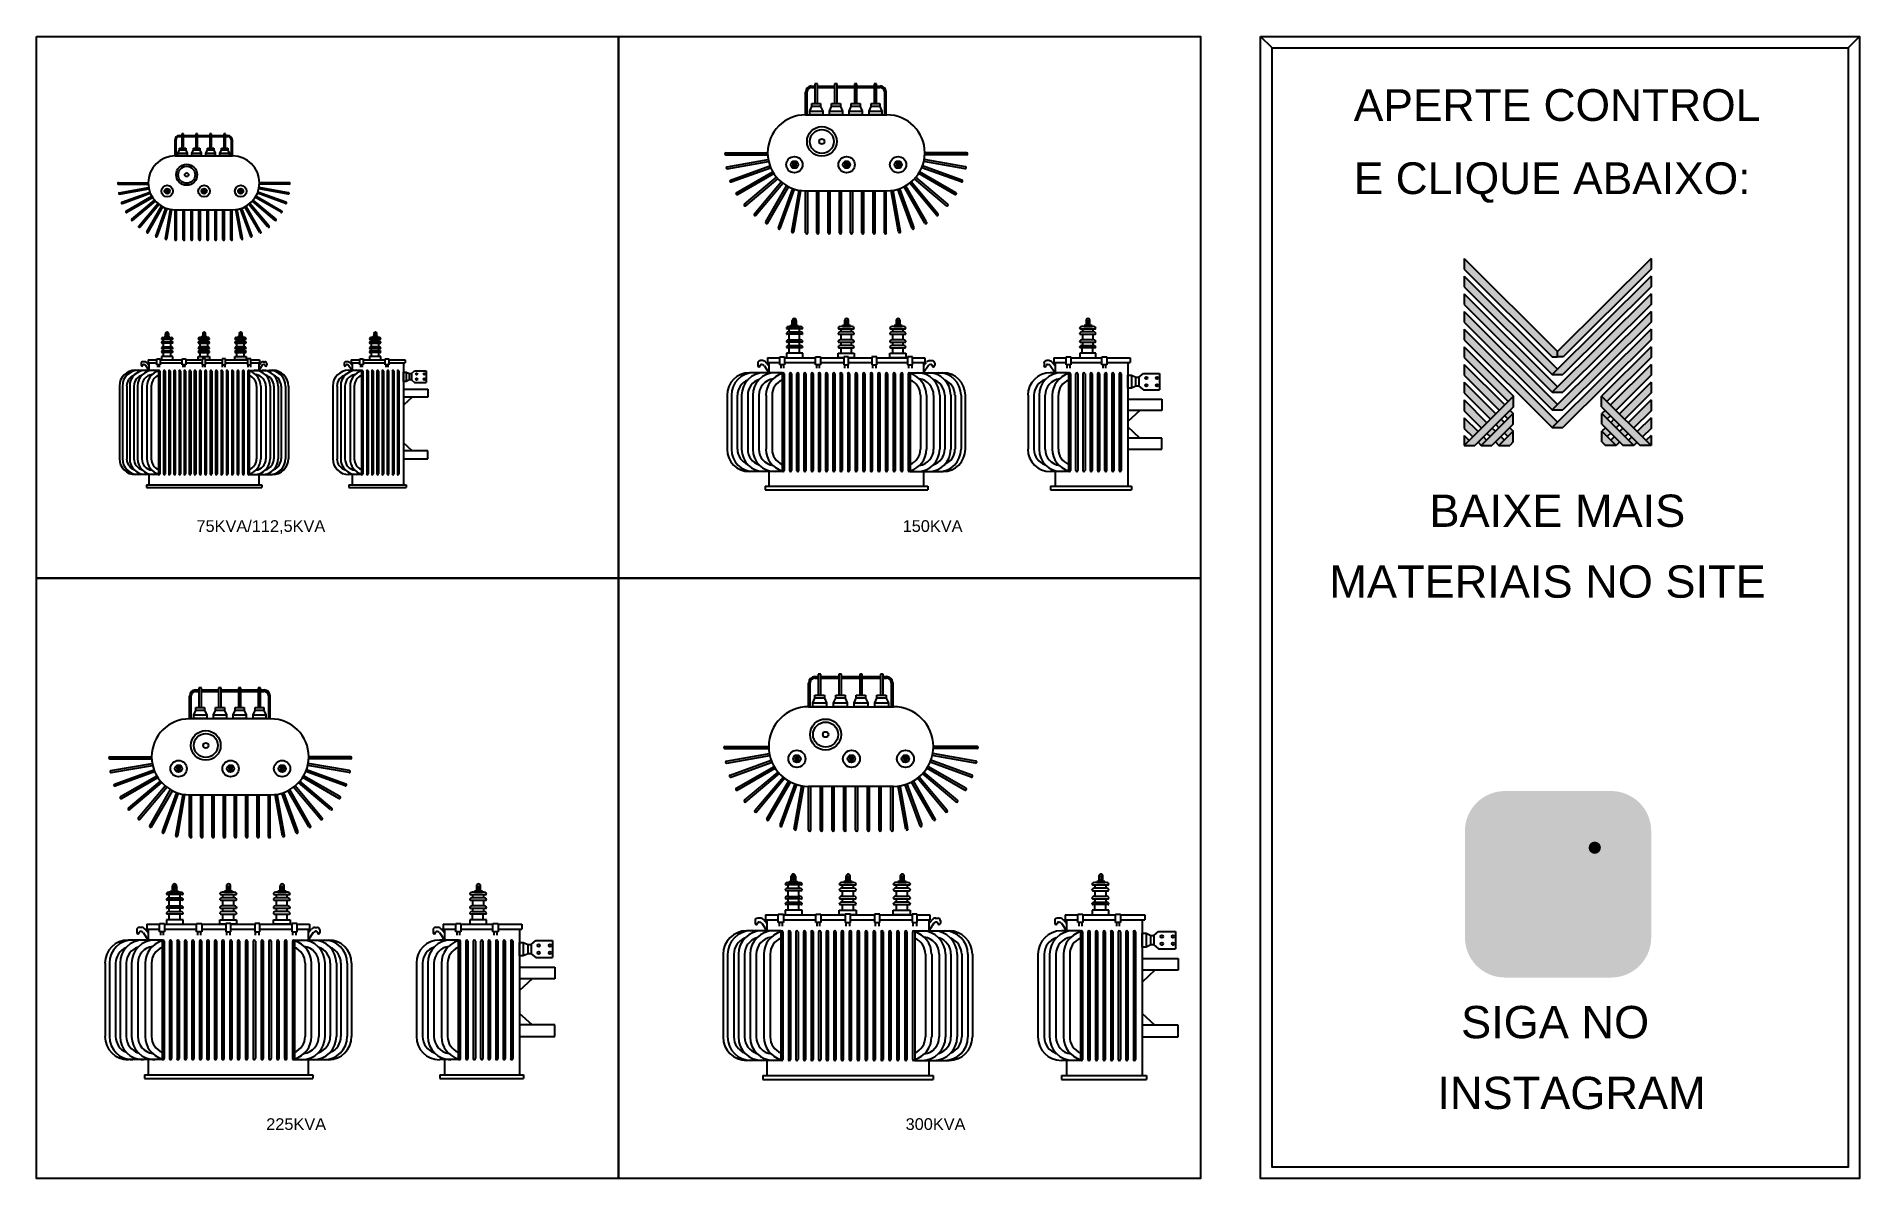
# Model space of a CAD drawing. Header units: millimetres. Extents: x 2237 to 13945, y -185 to 7152.
import ezdxf

# ---------------------------------------------------------------- set-up
doc = ezdxf.new("R2010")
doc.units = ezdxf.units.MM
for name, color, linetype in [('BUCHA DE PASSAGEM', 20, 'Continuous'), ('logo01', 10, 'Continuous'), ('logo02', 250, 'Continuous'), ('TRAFO', 21, 'Continuous')]:
    doc.layers.add(name, color=color, linetype=linetype)
doc.styles.get("Standard").update_dxf_attribs({"font": 'arial.ttf'})

msp = doc.modelspace()

# ---------------------------------------------------------------- texts
at = {"layer": 'BUCHA DE PASSAGEM'}
for s, height, p in [('APERTE CONTROL', 203.87, (10697, 6609)), ('E CLIQUE ABAIXO:', 203.87, (10697, 6139)), ('BAIXE MAIS', 207.5, (11183, 4001)), ('MATERIAIS NO SITE', 207.54, (10540, 3546)), ('SIGA NO', 207.5, (11386, 716)), ('INSTAGRAM', 207.5, (11234, 261))]:
    msp.add_text(s, height=height, dxfattribs=at).set_placement(p)
at = {"layer": 'TRAFO'}
for s, p in [('75KVA/112,5KVA', (3265, 3969)), ('150KVA', (7800, 3969)), ('225KVA', (3713, 127)), ('300KVA', (7819, 127))]:
    msp.add_text(s, height=75, dxfattribs=at).set_placement(p)

# ---------------------------------------------------------------- blocks, each defined once
blk = doc.blocks.new('MESH')
at = {"layer": 'logo01'}
h = blk.add_hatch(color=256, dxfattribs=at)
h.dxf.hatch_style = 1
h.paths.add_polyline_path([(30046, 14087), (30046, 13835), (32119, 11769), (32248, 11769), (32248, 11893)])
h.paths.add_polyline_path([(30046, 13670), (30046, 13418), (32121, 11349), (32248, 11475)])
h.paths.add_polyline_path([(30046, 13253), (30046, 13001), (32121, 10932), (32248, 11058)])
h.paths.add_polyline_path([(30046, 12835), (30046, 12583), (32121, 10515), (32248, 10641)])
h.paths.add_polyline_path([(30046, 12418), (30046, 12166), (32121, 10097), (32248, 10223)])
h.paths.add_polyline_path([(30046, 12001), (30046, 11749), (31084, 10714), (31211, 10840)])
h.paths.add_polyline_path([(30046, 11583), (30046, 11331), (30875, 10505), (31001, 10631)])
h.paths.add_polyline_path([(30046, 11166), (30046, 10914), (30666, 10296), (30792, 10422)])
h.paths.add_polyline_path([(30046, 10749), (30046, 10497), (30456, 10088), (30583, 10214)])
h.paths.add_polyline_path([(30046, 10331), (30046, 10079), (30247, 9879), (30373, 10005)])
h.paths.add_polyline_path([(30164, 9796), (30046, 9914), (30046, 9679)])
h.paths.add_polyline_path([(30574, 9805), (30500, 9879), (30373, 9753), (30448, 9679)])
h.paths.add_polyline_path([(30784, 10013), (30709, 10088), (30583, 9962), (30657, 9887)])
h.paths.add_polyline_path([(30993, 9805), (30910, 9887), (30784, 9761), (30867, 9679)])
h.paths.add_polyline_path([(30993, 10222), (30918, 10296), (30792, 10170), (30867, 10096)])
h.paths.add_polyline_path([(31119, 10096), (30993, 9970), (31076, 9887), (31202, 10013)])
h.paths.add_polyline_path([(31202, 10431), (31128, 10505), (31001, 10379), (31076, 10305)], flags=17)
h.paths.add_polyline_path([(33284, 10840), (33284, 10588), (34196, 9679), (34449, 9679)])
h.paths.add_polyline_path([(33293, 10431), (33293, 10179), (33794, 9679), (34047, 9679)])
h.paths.add_polyline_path([(33293, 10013), (33293, 9761), (33376, 9679), (33628, 9679)], flags=17)
at = {"layer": 'logo02'}
h = blk.add_hatch(color=256, dxfattribs=at)
h.dxf.hatch_style = 1
h.paths.add_polyline_path([(34449, 13835), (34449, 14087), (32248, 11893), (32248, 11769), (32376, 11769)])
h.paths.add_polyline_path([(34449, 13418), (34449, 13670), (32121, 11349), (32374, 11349)])
h.paths.add_polyline_path([(34449, 13001), (34449, 13253), (32121, 10932), (32374, 10932)])
h.paths.add_polyline_path([(34449, 12583), (34449, 12835), (32121, 10515), (32374, 10515)])
h.paths.add_polyline_path([(34449, 12166), (34449, 12418), (32121, 10097), (32374, 10097)])
h.paths.add_polyline_path([(34449, 11749), (34449, 12001), (33284, 10840), (33411, 10714)], flags=17)
h.paths.add_polyline_path([(34449, 11331), (34449, 11583), (33494, 10631), (33620, 10505)], flags=17)
h.paths.add_polyline_path([(34449, 10914), (34449, 11166), (33703, 10422), (33829, 10296)], flags=17)
h.paths.add_polyline_path([(34449, 10497), (34449, 10749), (33912, 10214), (34039, 10088)])
h.paths.add_polyline_path([(34449, 10331), (34122, 10005), (34248, 9879), (34449, 10079)])
h.paths.add_polyline_path([(33577, 10296), (33502, 10222), (33628, 10096), (33703, 10170)])
h.paths.add_polyline_path([(33367, 10505), (33293, 10431), (33419, 10305), (33494, 10379)], flags=17)
h.paths.add_polyline_path([(33376, 10096), (33293, 10013), (33419, 9887), (33502, 9970)])
h.paths.add_polyline_path([(33786, 10088), (33711, 10013), (33838, 9887), (33912, 9962)])
h.paths.add_polyline_path([(33585, 9887), (33502, 9805), (33628, 9679), (33711, 9761)])
h.paths.add_polyline_path([(33995, 9879), (33921, 9805), (34047, 9679), (34122, 9753)])
h.paths.add_polyline_path([(34449, 9914), (34331, 9796), (34449, 9679)])
h.paths.add_polyline_path([(31202, 10013), (30867, 9679), (31119, 9679), (31202, 9761)], flags=17)
h.paths.add_polyline_path([(31202, 10179), (31202, 10431), (30448, 9679), (30701, 9679)])
h.paths.add_polyline_path([(31211, 10588), (31211, 10840), (30046, 9679), (30299, 9679)])
at = {"layer": 'logo01'}
for p, q in [((30046, 14087), (30046, 13835)), ((30046, 14087), (32248, 11893)), ((30046, 13835), (32119, 11769)), ((30046, 13670), (30046, 13418)), ((30046, 13670), (32248, 11475)), ((30046, 13418), (32121, 11349)), ((30046, 13253), (30046, 13001)), ((30046, 13253), (32248, 11058)), ((30046, 13001), (32121, 10932)), ((30046, 12835), (30046, 12583)), ((30046, 12835), (32248, 10641)), ((30046, 12583), (32121, 10515)), ((30046, 12418), (30046, 12166)), ((30046, 12418), (32248, 10223)), ((30046, 12166), (32121, 10097)), ((30046, 12001), (30046, 11749)), ((30046, 12001), (31211, 10840)), ((30046, 11749), (31084, 10714)), ((32119, 11769), (32248, 11769)), ((30046, 11583), (30046, 11331)), ((30046, 11583), (31001, 10631)), ((30046, 11331), (30875, 10505)), ((30046, 11166), (30046, 10914)), ((30046, 11166), (30792, 10422)), ((30046, 10914), (30666, 10296)), ((30046, 10749), (30046, 10497)), ((30046, 10749), (30583, 10214)), ((33284, 10840), (34449, 9679)), ((33284, 10588), (33284, 10840)), ((30046, 10497), (30456, 10088)), ((30046, 10331), (30046, 10079)), ((30046, 10331), (30373, 10005)), ((31001, 10379), (31076, 10305)), ((31128, 10505), (31202, 10431)), ((33284, 10588), (34196, 9679)), ((33293, 10431), (34047, 9679)), ((33293, 10179), (33293, 10431)), ((30046, 10079), (30247, 9879)), ((30046, 9914), (30046, 9679)), ((30046, 9914), (30164, 9796)), ((30583, 9962), (30657, 9887)), ((30709, 10088), (30784, 10013)), ((30792, 10170), (30867, 10096)), ((30910, 9887), (30993, 9805)), ((30918, 10296), (30993, 10222)), ((30993, 9970), (31076, 9887)), ((31119, 10096), (31202, 10013)), ((33293, 10179), (33794, 9679)), ((33293, 10013), (33628, 9679)), ((33293, 9761), (33293, 10013)), ((30373, 9753), (30448, 9679)), ((30500, 9879), (30574, 9805)), ((30784, 9761), (30867, 9679)), ((33293, 9761), (33376, 9679)), ((33628, 9679), (33376, 9679)), ((34047, 9679), (33794, 9679)), ((34449, 9679), (34196, 9679))]:
    blk.add_line(p, q, dxfattribs=at)
at = {"layer": 'logo02'}
for p, q in [((34449, 14087), (32248, 11893)), ((34449, 13835), (32376, 11769)), ((34449, 14087), (34449, 13835)), ((34449, 13670), (32121, 11349)), ((34449, 13418), (32374, 11349)), ((34449, 13670), (34449, 13418)), ((34449, 13253), (32121, 10932)), ((34449, 13001), (32374, 10932)), ((34449, 13253), (34449, 13001)), ((34449, 12835), (32121, 10515)), ((34449, 12583), (32374, 10515)), ((34449, 12835), (34449, 12583)), ((34449, 12418), (32121, 10097)), ((34449, 12166), (32374, 10097)), ((34449, 12418), (34449, 12166)), ((32248, 11769), (32248, 11893)), ((32376, 11769), (32248, 11769)), ((34449, 12001), (33284, 10840)), ((34449, 11749), (33411, 10714)), ((34449, 12001), (34449, 11749)), ((32121, 11349), (32374, 11349)), ((34449, 11583), (33494, 10631)), ((34449, 11331), (33620, 10505)), ((34449, 11583), (34449, 11331)), ((31211, 10840), (30046, 9679)), ((31211, 10588), (31211, 10840)), ((32121, 10932), (32374, 10932)), ((34449, 11166), (33703, 10422)), ((34449, 10914), (33829, 10296)), ((34449, 10749), (33912, 10214)), ((34449, 11166), (34449, 10914)), ((34449, 10749), (34449, 10497)), ((31211, 10588), (30299, 9679)), ((31202, 10431), (30448, 9679)), ((31202, 10179), (31202, 10431)), ((32121, 10515), (32374, 10515)), ((33367, 10505), (33293, 10431)), ((33494, 10379), (33419, 10305)), ((34449, 10497), (34039, 10088)), ((34449, 10331), (34122, 10005)), ((34449, 10331), (34449, 10079)), ((31202, 10179), (30701, 9679)), ((31202, 10013), (30867, 9679)), ((31202, 9761), (31202, 10013)), ((32121, 10097), (32374, 10097)), ((33376, 10096), (33293, 10013)), ((33502, 9970), (33419, 9887)), ((33577, 10296), (33502, 10222)), ((33585, 9887), (33502, 9805)), ((33703, 10170), (33628, 10096)), ((33786, 10088), (33711, 10013)), ((33912, 9962), (33838, 9887)), ((34449, 10079), (34248, 9879)), ((34449, 9914), (34331, 9796)), ((34449, 9914), (34449, 9679)), ((30046, 9679), (30299, 9679)), ((30448, 9679), (30701, 9679)), ((30867, 9679), (31119, 9679)), ((31202, 9761), (31119, 9679)), ((33711, 9761), (33628, 9679)), ((33995, 9879), (33921, 9805)), ((34122, 9753), (34047, 9679))]:
    blk.add_line(p, q, dxfattribs=at)

# ---------------------------------------------------------------- hatches: boundary and pattern name
at = {"layer": 'BUCHA DE PASSAGEM'}
h = msp.add_hatch(color=18, dxfattribs=at)
h.dxf.hatch_style = 1
h.paths.add_polyline_path([(12350, 2304), (11668, 2304, 0.414214), (11411, 2047), (11411, 1363, 0.414214), (11668, 1106), (12350, 1106, 0.414214), (12607, 1363), (12607, 2047, 0.414214)])
h.paths.add_polyline_path([(11843, 2137), (12175, 2137, -0.414214), (12441, 1871), (12441, 1538, -0.414214), (12175, 1272), (11843, 1272, -0.414214), (11577, 1538), (11577, 1871, -0.414214)], flags=16)
h.paths.add_polyline_path([(11843, 2058), (12175, 2058, -0.414214), (12362, 1871), (12362, 1538, -0.414214), (12175, 1351), (11843, 1351, -0.414214), (11656, 1538), (11656, 1871, -0.414214)], flags=0)
h.paths.add_polyline_path([(12213, 1705, -1), (11806, 1705, -1)], flags=0)
h.paths.add_polyline_path([(12134, 1705, -1), (11885, 1705, -1)], flags=0)
h.paths.add_polyline_path([(12284, 1940, -1), (12205, 1940, -1)], flags=0)
h.paths.add_polyline_path([(12175, 2058), (11843, 2058, 0.414214), (11656, 1871), (11656, 1538, 0.414214), (11843, 1351), (12175, 1351, 0.414214), (12362, 1538), (12362, 1871, 0.414214)], flags=0)
h.paths.add_polyline_path([(11885, 1705, 1), (12134, 1705, 1)], flags=0)
h = msp.add_hatch(color=0, dxfattribs=at)
h.dxf.hatch_style = 1
h.paths.add_polyline_path([(11843, 2137, 0.414214), (11577, 1871), (11577, 1538, 0.414214), (11843, 1272), (12175, 1272, 0.414214), (12441, 1538), (12441, 1871, 0.414214), (12175, 2137)])
h.paths.add_polyline_path([(12284, 1940, -1), (12205, 1940, -1)], flags=16)
h.paths.add_polyline_path([(12213, 1705, -1), (11806, 1705, -1)], flags=16)
h.paths.add_polyline_path([(12134, 1705, -1), (11885, 1705, -1)], flags=0)
h = msp.add_hatch(color=18, dxfattribs=at)
h.dxf.hatch_style = 1
h.paths.add_polyline_path([(12175, 2058), (11843, 2058, 0.414214), (11656, 1871), (11656, 1538, 0.414214), (11843, 1351), (12175, 1351, 0.414214), (12362, 1538), (12362, 1871, 0.414214)])
h.paths.add_polyline_path([(12213, 1705, -1), (11806, 1705, -1)], flags=16)
h.paths.add_polyline_path([(12134, 1705, -1), (11885, 1705, -1)], flags=0)
h.paths.add_polyline_path([(12205, 1940, -1), (12284, 1940, -1)], flags=16)
h.paths.add_polyline_path([(12134, 1705, 1), (11885, 1705, 1)], flags=0)
h = msp.add_hatch(color=0, dxfattribs=at)
h.dxf.hatch_style = 1
h.paths.add_polyline_path([(11806, 1705, 1), (12213, 1705, 1)])
h.paths.add_polyline_path([(12134, 1705, -1), (11885, 1705, -1)], flags=16)
h = msp.add_hatch(color=0, dxfattribs=at)
h.dxf.hatch_style = 1
h.paths.add_polyline_path([(12284, 1940, 1), (12205, 1940, 1)])
h = msp.add_hatch(color=18, dxfattribs=at)
h.dxf.hatch_style = 1
h.paths.add_polyline_path([(11885, 1705, 1), (12134, 1705, 1)])

# ---------------------------------------------------------------- linework, layer by layer
for points in [[(2237, 7152), (5975, 7152), (5975, 3671), (2237, 3671)], [(5975, 7152), (9712, 7152), (9712, 3671), (5975, 3671)], [(2237, 3671), (5975, 3671), (5975, -185), (2237, -185)], [(5975, 3671), (9712, 3671), (9712, -185), (5975, -185)]]:
    msp.add_lwpolyline(points, close=True)
for p, q in [((10172, 7078), (10099, 7152)), ((13871, 7078), (13945, 7152))]:
    msp.add_line(p, q, dxfattribs=at)
for points in [[(10099, 7152), (13945, 7152), (13945, -185), (10099, -185)], [(10172, 7078), (13871, 7078), (13871, -112), (10172, -112)]]:
    msp.add_lwpolyline(points, close=True, dxfattribs=at)
at = {"layer": 'TRAFO'}
for p, q in [((7177, 6648), (7177, 6796)), ((7187, 6648), (7187, 6796)), ((7215, 6833), (7236, 6833)), ((7215, 6824), (7236, 6824)), ((7253, 6847), (7236, 6847)), ((7236, 6847), (7236, 6720)), ((7253, 6720), (7253, 6847)), ((7253, 6833), (7363, 6833)), ((7253, 6824), (7363, 6824)), ((7379, 6847), (7363, 6847)), ((7363, 6847), (7363, 6720)), ((7379, 6720), (7379, 6847)), ((7379, 6833), (7490, 6833)), ((7379, 6824), (7490, 6824)), ((7506, 6847), (7490, 6847)), ((7490, 6847), (7490, 6720)), ((7506, 6720), (7506, 6847)), ((7506, 6833), (7617, 6833)), ((7506, 6824), (7617, 6824)), ((7633, 6847), (7617, 6847)), ((7617, 6847), (7617, 6720)), ((7633, 6720), (7633, 6847)), ((7633, 6833), (7656, 6833)), ((7633, 6824), (7656, 6824)), ((7684, 6796), (7684, 6648)), ((7693, 6796), (7693, 6648)), ((7203, 6672), (7216, 6701)), ((7216, 6701), (7216, 6720)), ((7216, 6720), (7273, 6720)), ((7273, 6701), (7216, 6701)), ((7236, 6720), (7253, 6720)), ((7273, 6720), (7273, 6701)), ((7273, 6701), (7287, 6672)), ((7330, 6672), (7343, 6701)), ((7343, 6701), (7343, 6720)), ((7343, 6720), (7400, 6720)), ((7400, 6701), (7343, 6701)), ((7363, 6720), (7379, 6720)), ((7400, 6720), (7400, 6701)), ((7400, 6701), (7414, 6672)), ((7457, 6672), (7470, 6701)), ((7470, 6701), (7470, 6720)), ((7470, 6720), (7527, 6720)), ((7527, 6701), (7470, 6701)), ((7490, 6720), (7506, 6720)), ((7527, 6720), (7527, 6701)), ((7527, 6701), (7540, 6672)), ((7584, 6672), (7597, 6701)), ((7597, 6701), (7597, 6720)), ((7597, 6720), (7654, 6720)), ((7654, 6701), (7597, 6701)), ((7617, 6720), (7633, 6720)), ((7654, 6720), (7654, 6701)), ((7654, 6701), (7667, 6672)), ((7177, 6648), (7698, 6648)), ((7203, 6648), (7203, 6672)), ((7203, 6672), (7287, 6672)), ((7287, 6648), (7203, 6648)), ((7287, 6672), (7287, 6648)), ((7330, 6648), (7330, 6672)), ((7330, 6672), (7414, 6672)), ((7414, 6648), (7330, 6648)), ((7414, 6672), (7414, 6648)), ((7457, 6648), (7457, 6672)), ((7457, 6672), (7540, 6672)), ((7540, 6648), (7457, 6648)), ((7540, 6672), (7540, 6648)), ((7584, 6648), (7584, 6672)), ((7584, 6672), (7667, 6672)), ((7667, 6648), (7584, 6648)), ((7667, 6672), (7667, 6648)), ((3128, 6385), (3128, 6489)), ((3134, 6385), (3134, 6489)), ((3154, 6516), (3170, 6516)), ((3154, 6509), (3170, 6509)), ((3181, 6526), (3170, 6526)), ((3170, 6526), (3170, 6435)), ((3181, 6435), (3181, 6526)), ((3181, 6516), (3260, 6516)), ((3181, 6509), (3260, 6509)), ((3271, 6526), (3260, 6526)), ((3260, 6526), (3260, 6435)), ((3271, 6435), (3271, 6526)), ((3271, 6516), (3350, 6516)), ((3271, 6509), (3350, 6509)), ((3361, 6526), (3350, 6526)), ((3350, 6526), (3350, 6435)), ((3361, 6435), (3361, 6526)), ((3361, 6516), (3440, 6516)), ((3361, 6509), (3440, 6509)), ((3451, 6526), (3440, 6526)), ((3440, 6526), (3440, 6435)), ((3451, 6435), (3451, 6526)), ((3451, 6516), (3467, 6516)), ((3451, 6509), (3467, 6509)), ((3487, 6489), (3487, 6385)), ((3494, 6489), (3494, 6385)), ((3128, 6385), (3497, 6385)), ((3146, 6402), (3155, 6422)), ((3146, 6385), (3146, 6402)), ((3146, 6402), (3205, 6402)), ((3205, 6385), (3146, 6385)), ((3155, 6422), (3155, 6435)), ((3155, 6435), (3196, 6435)), ((3196, 6422), (3155, 6422)), ((3170, 6435), (3181, 6435)), ((3196, 6435), (3196, 6422)), ((3196, 6422), (3205, 6402)), ((3205, 6402), (3205, 6385)), ((3236, 6402), (3245, 6422)), ((3236, 6385), (3236, 6402)), ((3236, 6402), (3295, 6402)), ((3295, 6385), (3236, 6385)), ((3245, 6422), (3245, 6435)), ((3245, 6435), (3286, 6435)), ((3286, 6422), (3245, 6422)), ((3260, 6435), (3271, 6435)), ((3286, 6435), (3286, 6422)), ((3286, 6422), (3295, 6402)), ((3295, 6402), (3295, 6385)), ((3326, 6402), (3335, 6422)), ((3326, 6385), (3326, 6402)), ((3326, 6402), (3385, 6402)), ((3385, 6385), (3326, 6385)), ((3335, 6422), (3335, 6435)), ((3335, 6435), (3376, 6435)), ((3376, 6422), (3335, 6422)), ((3350, 6435), (3361, 6435)), ((3376, 6435), (3376, 6422)), ((3376, 6422), (3385, 6402)), ((3385, 6402), (3385, 6385)), ((3416, 6402), (3425, 6422)), ((3416, 6385), (3416, 6402)), ((3416, 6402), (3475, 6402)), ((3475, 6385), (3416, 6385)), ((3425, 6422), (3425, 6435)), ((3425, 6435), (3466, 6435)), ((3466, 6422), (3425, 6422)), ((3440, 6435), (3451, 6435)), ((3466, 6435), (3466, 6422)), ((3466, 6422), (3475, 6402)), ((3475, 6402), (3475, 6385)), ((6664, 6404), (6933, 6404)), ((6664, 6391), (6933, 6391)), ((6672, 6315), (6937, 6362)), ((6674, 6302), (6939, 6349)), ((7096, 6335), (7096, 6341)), ((7098, 6335), (7096, 6335)), ((7096, 6333), (7115, 6333)), ((7096, 6323), (7096, 6333)), ((7115, 6323), (7096, 6323)), ((7098, 6335), (7101, 6335)), ((7098, 6333), (7113, 6333)), ((7099, 6323), (7112, 6323)), ((7099, 6317), (7099, 6323)), ((7101, 6335), (7101, 6333)), ((7113, 6335), (7109, 6335)), ((7109, 6335), (7109, 6333)), ((7112, 6323), (7112, 6317)), ((7115, 6335), (7113, 6335)), ((7115, 6341), (7115, 6335)), ((7115, 6333), (7115, 6323)), ((7430, 6335), (7430, 6341)), ((7432, 6335), (7430, 6335)), ((7430, 6333), (7449, 6333)), ((7430, 6323), (7430, 6333)), ((7449, 6323), (7430, 6323)), ((7432, 6335), (7436, 6335)), ((7432, 6333), (7447, 6333)), ((7433, 6323), (7446, 6323)), ((7433, 6317), (7433, 6323)), ((7436, 6335), (7436, 6333)), ((7447, 6335), (7444, 6335)), ((7444, 6335), (7444, 6333)), ((7446, 6323), (7446, 6317)), ((7449, 6335), (7447, 6335)), ((7449, 6341), (7449, 6335)), ((7449, 6333), (7449, 6323)), ((7762, 6335), (7762, 6341)), ((7764, 6335), (7762, 6335)), ((7762, 6333), (7781, 6333)), ((7762, 6323), (7762, 6333)), ((7781, 6323), (7762, 6323)), ((7764, 6335), (7767, 6335)), ((7764, 6333), (7779, 6333)), ((7765, 6323), (7778, 6323)), ((7765, 6317), (7765, 6323)), ((7767, 6335), (7767, 6333)), ((7779, 6335), (7775, 6335)), ((7775, 6335), (7775, 6333)), ((7778, 6323), (7778, 6317)), ((7781, 6335), (7779, 6335)), ((7781, 6341), (7781, 6335)), ((7781, 6333), (7781, 6323)), ((8201, 6302), (7936, 6349)), ((8203, 6315), (7938, 6362)), ((8211, 6404), (7942, 6404)), ((8211, 6391), (7942, 6391)), ((2764, 6211), (2954, 6211)), ((3861, 6211), (3670, 6211)), ((6695, 6229), (6948, 6320)), ((6699, 6217), (6952, 6308)), ((6733, 6147), (6966, 6282)), ((6739, 6136), (6972, 6271)), ((6784, 6074), (6990, 6247)), ((6792, 6064), (6998, 6237)), ((6847, 6011), (7020, 6217)), ((6857, 6003), (7030, 6209)), ((7112, 6317), (7099, 6317)), ((7102, 6317), (7108, 6317)), ((7102, 6310), (7102, 6317)), ((7108, 6310), (7102, 6310)), ((7108, 6317), (7108, 6310)), ((7446, 6317), (7433, 6317)), ((7436, 6317), (7443, 6317)), ((7436, 6310), (7436, 6317)), ((7443, 6310), (7436, 6310)), ((7443, 6317), (7443, 6310)), ((7778, 6317), (7765, 6317)), ((7768, 6317), (7774, 6317)), ((7768, 6310), (7768, 6317)), ((7774, 6310), (7768, 6310)), ((7774, 6317), (7774, 6310)), ((8018, 6003), (7845, 6209)), ((8027, 6011), (7855, 6217)), ((8082, 6064), (7876, 6237)), ((8091, 6074), (7885, 6247)), ((8136, 6136), (7903, 6271)), ((8142, 6147), (7909, 6282)), ((8175, 6217), (7923, 6308)), ((8180, 6229), (7927, 6320)), ((2764, 6202), (2954, 6202)), ((2769, 6148), (2957, 6181)), ((2771, 6139), (2959, 6172)), ((2786, 6087), (2965, 6152)), ((2789, 6078), (2968, 6144)), ((2813, 6029), (2978, 6125)), ((2817, 6022), (2982, 6117)), ((2849, 5977), (2995, 6100)), ((2855, 5970), (3001, 6093)), ((3070, 6163), (3070, 6166)), ((3072, 6163), (3070, 6163)), ((3070, 6161), (3084, 6161)), ((3070, 6154), (3070, 6161)), ((3084, 6154), (3070, 6154)), ((3072, 6163), (3074, 6163)), ((3072, 6161), (3082, 6161)), ((3072, 6154), (3082, 6154)), ((3072, 6150), (3072, 6154)), ((3082, 6150), (3072, 6150)), ((3074, 6163), (3074, 6161)), ((3075, 6150), (3079, 6150)), ((3075, 6145), (3075, 6150)), ((3079, 6145), (3075, 6145)), ((3079, 6150), (3079, 6145)), ((3082, 6163), (3080, 6163)), ((3080, 6163), (3080, 6161)), ((3084, 6163), (3082, 6163)), ((3082, 6154), (3082, 6150)), ((3084, 6166), (3084, 6163)), ((3084, 6161), (3084, 6154)), ((3307, 6163), (3307, 6166)), ((3309, 6163), (3307, 6163)), ((3307, 6161), (3321, 6161)), ((3307, 6154), (3307, 6161)), ((3321, 6154), (3307, 6154)), ((3309, 6163), (3311, 6163)), ((3309, 6161), (3319, 6161)), ((3309, 6154), (3319, 6154)), ((3309, 6150), (3309, 6154)), ((3319, 6150), (3309, 6150)), ((3311, 6163), (3311, 6161)), ((3312, 6150), (3316, 6150)), ((3312, 6145), (3312, 6150)), ((3316, 6145), (3312, 6145)), ((3316, 6150), (3316, 6145)), ((3319, 6163), (3317, 6163)), ((3317, 6163), (3317, 6161)), ((3321, 6163), (3319, 6163)), ((3319, 6154), (3319, 6150)), ((3321, 6166), (3321, 6163)), ((3321, 6161), (3321, 6154)), ((3543, 6163), (3543, 6166)), ((3544, 6163), (3543, 6163)), ((3543, 6161), (3556, 6161)), ((3543, 6154), (3543, 6161)), ((3556, 6154), (3543, 6154)), ((3544, 6163), (3546, 6163)), ((3544, 6161), (3554, 6161)), ((3545, 6154), (3554, 6154)), ((3545, 6150), (3545, 6154)), ((3554, 6150), (3545, 6150)), ((3546, 6163), (3546, 6161)), ((3547, 6150), (3551, 6150)), ((3547, 6145), (3547, 6150)), ((3551, 6145), (3547, 6145)), ((3551, 6150), (3551, 6145)), ((3554, 6163), (3552, 6163)), ((3552, 6163), (3552, 6161)), ((3556, 6163), (3554, 6163)), ((3554, 6154), (3554, 6150)), ((3556, 6166), (3556, 6163)), ((3556, 6161), (3556, 6154)), ((3770, 5970), (3624, 6093)), ((3776, 5977), (3630, 6100)), ((3808, 6022), (3643, 6117)), ((3812, 6029), (3647, 6125)), ((3836, 6078), (3657, 6144)), ((3839, 6087), (3660, 6152)), ((3854, 6139), (3666, 6172)), ((3856, 6148), (3668, 6181)), ((3861, 6202), (3670, 6202)), ((6921, 5960), (7055, 6192)), ((6932, 5953), (7066, 6186)), ((7002, 5922), (7094, 6174)), ((7014, 5917), (7106, 6170)), ((7088, 5899), (7135, 6163)), ((7101, 5896), (7147, 6161)), ((7177, 6160), (7698, 6160)), ((7177, 5891), (7177, 6160)), ((7190, 5891), (7190, 6160)), ((7249, 5891), (7249, 6160)), ((7262, 5891), (7262, 6160)), ((7322, 5891), (7322, 6160)), ((7334, 5891), (7334, 6160)), ((7394, 5891), (7394, 6160)), ((7407, 5891), (7407, 6160)), ((7466, 5891), (7466, 6160)), ((7479, 5891), (7479, 6160)), ((7538, 5891), (7538, 6160)), ((7551, 5891), (7551, 6160)), ((7610, 5891), (7610, 6160)), ((7623, 5891), (7623, 6160)), ((7683, 5891), (7683, 6160)), ((7695, 5891), (7695, 6160)), ((7774, 5896), (7727, 6161)), ((7787, 5899), (7740, 6163)), ((7861, 5917), (7769, 6170)), ((7873, 5922), (7781, 6174)), ((7943, 5953), (7809, 6186)), ((7954, 5960), (7820, 6192)), ((2894, 5933), (3016, 6079)), ((2901, 5927), (3023, 6073)), ((2946, 5896), (3041, 6061)), ((2954, 5892), (3049, 6057)), ((3003, 5869), (3069, 6049)), ((3012, 5866), (3077, 6045)), ((3065, 5853), (3098, 6041)), ((3074, 5851), (3107, 6039)), ((3128, 6038), (3497, 6038)), ((3128, 5847), (3128, 6038)), ((3137, 5847), (3137, 6038)), ((3179, 5847), (3179, 6038)), ((3188, 5847), (3188, 6038)), ((3230, 5847), (3230, 6038)), ((3239, 5847), (3239, 6038)), ((3281, 5847), (3281, 6038)), ((3291, 5847), (3291, 6038)), ((3333, 5847), (3333, 6038)), ((3342, 5847), (3342, 6038)), ((3384, 5847), (3384, 6038)), ((3393, 5847), (3393, 6038)), ((3435, 5847), (3435, 6038)), ((3444, 5847), (3444, 6038)), ((3486, 5847), (3486, 6038)), ((3495, 5847), (3495, 6038)), ((3551, 5851), (3518, 6039)), ((3560, 5853), (3527, 6041)), ((3613, 5866), (3548, 6045)), ((3622, 5869), (3556, 6049)), ((3671, 5892), (3576, 6057)), ((3679, 5896), (3584, 6061)), ((3724, 5927), (3601, 6073)), ((3731, 5933), (3608, 6079)), ((7153, 5273), (7059, 5273)), ((7068, 5288), (7144, 5288)), ((7071, 5253), (7071, 5273)), ((7078, 5288), (7078, 5294)), ((7078, 5294), (7129, 5294)), ((7129, 5288), (7078, 5288)), ((7091, 5294), (7091, 5326)), ((7116, 5294), (7091, 5294)), ((7109, 5326), (7098, 5326)), ((7098, 5326), (7098, 5303)), ((7098, 5303), (7109, 5303)), ((7109, 5303), (7109, 5326)), ((7116, 5326), (7116, 5294)), ((7129, 5294), (7129, 5288)), ((7138, 5253), (7138, 5273)), ((7390, 5273), (7485, 5273)), ((7475, 5288), (7400, 5288)), ((7405, 5253), (7405, 5273)), ((7465, 5294), (7414, 5294)), ((7414, 5294), (7414, 5288)), ((7414, 5288), (7465, 5288)), ((7427, 5326), (7427, 5294)), ((7427, 5294), (7452, 5294)), ((7434, 5326), (7445, 5326)), ((7434, 5303), (7434, 5326)), ((7445, 5303), (7434, 5303)), ((7445, 5326), (7445, 5303)), ((7452, 5294), (7452, 5326)), ((7465, 5288), (7465, 5294)), ((7472, 5253), (7472, 5273)), ((7722, 5273), (7816, 5273)), ((7807, 5288), (7731, 5288)), ((7737, 5253), (7737, 5273)), ((7797, 5294), (7746, 5294)), ((7746, 5294), (7746, 5288)), ((7746, 5288), (7797, 5288)), ((7759, 5326), (7759, 5294)), ((7759, 5294), (7784, 5294)), ((7766, 5326), (7777, 5326)), ((7766, 5303), (7766, 5326)), ((7777, 5303), (7766, 5303)), ((7777, 5326), (7777, 5303)), ((7784, 5294), (7784, 5326)), ((7797, 5288), (7797, 5294)), ((7804, 5253), (7804, 5273)), ((8941, 5273), (9035, 5273)), ((9026, 5288), (8950, 5288)), ((8956, 5253), (8956, 5273)), ((9016, 5294), (8965, 5294)), ((8965, 5294), (8965, 5288)), ((8965, 5288), (9016, 5288)), ((8978, 5326), (8978, 5294)), ((8978, 5294), (9003, 5294)), ((8985, 5326), (8996, 5326)), ((8985, 5303), (8985, 5326)), ((8996, 5303), (8985, 5303)), ((8996, 5326), (8996, 5303)), ((9003, 5294), (9003, 5326)), ((9016, 5288), (9016, 5294)), ((9023, 5253), (9023, 5273)), ((3111, 5207), (3044, 5207)), ((3111, 5182), (3044, 5182)), ((3050, 5218), (3104, 5218)), ((3050, 5193), (3104, 5193)), ((3050, 5157), (3104, 5157)), ((3053, 5193), (3053, 5207)), ((3053, 5157), (3053, 5181)), ((3058, 5218), (3058, 5222)), ((3058, 5222), (3094, 5222)), ((3094, 5218), (3058, 5218)), ((3067, 5222), (3067, 5244)), ((3085, 5222), (3067, 5222)), ((3079, 5245), (3072, 5245)), ((3072, 5245), (3072, 5228)), ((3072, 5228), (3079, 5228)), ((3079, 5228), (3079, 5245)), ((3085, 5244), (3085, 5222)), ((3094, 5222), (3094, 5218)), ((3100, 5193), (3100, 5207)), ((3100, 5157), (3100, 5181)), ((3279, 5207), (3346, 5207)), ((3279, 5182), (3346, 5182)), ((3339, 5218), (3286, 5218)), ((3339, 5193), (3286, 5193)), ((3339, 5157), (3286, 5157)), ((3289, 5193), (3289, 5207)), ((3289, 5157), (3289, 5181)), ((3332, 5222), (3296, 5222)), ((3296, 5222), (3296, 5218)), ((3296, 5218), (3332, 5218)), ((3305, 5244), (3305, 5222)), ((3305, 5222), (3323, 5222)), ((3310, 5245), (3318, 5245)), ((3310, 5228), (3310, 5245)), ((3318, 5228), (3310, 5228)), ((3318, 5245), (3318, 5228)), ((3323, 5222), (3323, 5244)), ((3332, 5218), (3332, 5222)), ((3337, 5193), (3337, 5207)), ((3337, 5157), (3337, 5181)), ((3514, 5207), (3581, 5207)), ((3514, 5182), (3581, 5182)), ((3575, 5218), (3521, 5218)), ((3575, 5193), (3521, 5193)), ((3575, 5157), (3521, 5157)), ((3525, 5193), (3525, 5207)), ((3525, 5157), (3525, 5181)), ((3567, 5222), (3531, 5222)), ((3531, 5222), (3531, 5218)), ((3531, 5218), (3567, 5218)), ((3540, 5244), (3540, 5222)), ((3540, 5222), (3558, 5222)), ((3546, 5245), (3553, 5245)), ((3546, 5228), (3546, 5245)), ((3553, 5228), (3546, 5228)), ((3553, 5245), (3553, 5228)), ((3558, 5222), (3558, 5244)), ((3567, 5218), (3567, 5222)), ((3572, 5193), (3572, 5207)), ((3572, 5157), (3572, 5181)), ((4379, 5207), (4446, 5207)), ((4379, 5182), (4446, 5182)), ((4439, 5218), (4385, 5218)), ((4439, 5193), (4385, 5193)), ((4439, 5157), (4385, 5157)), ((4389, 5193), (4389, 5207)), ((4389, 5157), (4389, 5181)), ((4432, 5222), (4396, 5222)), ((4396, 5222), (4396, 5218)), ((4396, 5218), (4432, 5218)), ((4405, 5244), (4405, 5222)), ((4405, 5222), (4423, 5222)), ((4410, 5245), (4418, 5245)), ((4410, 5228), (4410, 5245)), ((4418, 5228), (4410, 5228)), ((4418, 5245), (4418, 5228)), ((4423, 5222), (4423, 5244)), ((4432, 5218), (4432, 5222)), ((4437, 5193), (4437, 5207)), ((4437, 5157), (4437, 5181)), ((7153, 5238), (7059, 5238)), ((7153, 5187), (7059, 5187)), ((7153, 5152), (7059, 5152)), ((7068, 5253), (7144, 5253)), ((7068, 5203), (7144, 5203)), ((7068, 5167), (7144, 5167)), ((7071, 5203), (7071, 5237)), ((7071, 5167), (7071, 5187)), ((7071, 5117), (7071, 5152)), ((7138, 5203), (7138, 5237)), ((7138, 5167), (7138, 5187)), ((7138, 5117), (7138, 5152)), ((7390, 5238), (7485, 5238)), ((7390, 5187), (7485, 5187)), ((7390, 5152), (7485, 5152)), ((7475, 5253), (7400, 5253)), ((7475, 5203), (7400, 5203)), ((7475, 5167), (7400, 5167)), ((7405, 5203), (7405, 5237)), ((7405, 5167), (7405, 5187)), ((7405, 5117), (7405, 5152)), ((7472, 5203), (7472, 5237)), ((7472, 5167), (7472, 5187)), ((7472, 5117), (7472, 5152)), ((7722, 5238), (7816, 5238)), ((7722, 5187), (7816, 5187)), ((7722, 5152), (7816, 5152)), ((7807, 5253), (7731, 5253)), ((7807, 5203), (7731, 5203)), ((7807, 5167), (7731, 5167)), ((7737, 5203), (7737, 5237)), ((7737, 5167), (7737, 5187)), ((7737, 5117), (7737, 5152)), ((7804, 5203), (7804, 5237)), ((7804, 5167), (7804, 5187)), ((7804, 5117), (7804, 5152)), ((8941, 5238), (9035, 5238)), ((8941, 5187), (9035, 5187)), ((9035, 5152), (8941, 5152)), ((9026, 5253), (8950, 5253)), ((9026, 5203), (8950, 5203)), ((8950, 5167), (9026, 5167)), ((8953, 5117), (8953, 5152)), ((8956, 5203), (8956, 5237)), ((8956, 5167), (8956, 5187)), ((9021, 5117), (9021, 5152)), ((9023, 5203), (9023, 5237)), ((9023, 5167), (9023, 5187)), ((2909, 5051), (2909, 5039)), ((2932, 5062), (2920, 5062)), ((2920, 5039), (2920, 5040)), ((2925, 5045), (2929, 5045)), ((2938, 5040), (2960, 5006)), ((2960, 5039), (2947, 5054)), ((2954, 5075), (3010, 5075)), ((2954, 5075), (2954, 5054)), ((2954, 5054), (3010, 5054)), ((2960, 5054), (2960, 5006)), ((3010, 5042), (3010, 5080)), ((3010, 5080), (3032, 5080)), ((3032, 5042), (3010, 5042)), ((3028, 5042), (3014, 5042)), ((3014, 5042), (3014, 5027)), ((3028, 5027), (3028, 5042)), ((3032, 5080), (3032, 5042)), ((3032, 5075), (3173, 5075)), ((3032, 5054), (3173, 5054)), ((3114, 5096), (3041, 5096)), ((3041, 5096), (3041, 5075)), ((3041, 5075), (3114, 5075)), ((3111, 5146), (3044, 5146)), ((3111, 5121), (3044, 5121)), ((3050, 5132), (3104, 5132)), ((3053, 5132), (3053, 5146)), ((3053, 5096), (3053, 5121)), ((3100, 5132), (3100, 5146)), ((3100, 5096), (3100, 5121)), ((3114, 5075), (3114, 5096)), ((3173, 5042), (3173, 5080)), ((3173, 5080), (3196, 5080)), ((3196, 5042), (3173, 5042)), ((3191, 5042), (3178, 5042)), ((3178, 5042), (3178, 5027)), ((3191, 5027), (3191, 5042)), ((3196, 5080), (3196, 5042)), ((3196, 5075), (3301, 5075)), ((3196, 5054), (3301, 5054)), ((3276, 5075), (3276, 5096)), ((3276, 5096), (3349, 5096)), ((3301, 5075), (3276, 5075)), ((3279, 5146), (3346, 5146)), ((3279, 5121), (3346, 5121)), ((3339, 5132), (3286, 5132)), ((3289, 5132), (3289, 5146)), ((3289, 5096), (3289, 5121)), ((3324, 5080), (3301, 5080)), ((3301, 5080), (3301, 5042)), ((3301, 5042), (3324, 5042)), ((3305, 5027), (3305, 5042)), ((3305, 5042), (3319, 5042)), ((3319, 5042), (3319, 5027)), ((3324, 5042), (3324, 5080)), ((3324, 5075), (3429, 5075)), ((3349, 5075), (3324, 5075)), ((3324, 5054), (3429, 5054)), ((3337, 5132), (3337, 5146)), ((3337, 5096), (3337, 5121)), ((3349, 5096), (3349, 5075)), ((3452, 5080), (3429, 5080)), ((3429, 5080), (3429, 5042)), ((3429, 5042), (3452, 5042)), ((3433, 5027), (3433, 5042)), ((3433, 5042), (3447, 5042)), ((3447, 5042), (3447, 5027)), ((3452, 5042), (3452, 5080)), ((3452, 5075), (3593, 5075)), ((3452, 5054), (3593, 5054)), ((3511, 5096), (3584, 5096)), ((3511, 5075), (3511, 5096)), ((3584, 5075), (3511, 5075)), ((3514, 5146), (3581, 5146)), ((3514, 5121), (3581, 5121)), ((3575, 5132), (3521, 5132)), ((3525, 5132), (3525, 5146)), ((3525, 5096), (3525, 5121)), ((3572, 5132), (3572, 5146)), ((3572, 5096), (3572, 5121)), ((3584, 5096), (3584, 5075)), ((3615, 5080), (3593, 5080)), ((3593, 5080), (3593, 5042)), ((3593, 5042), (3615, 5042)), ((3597, 5027), (3597, 5042)), ((3597, 5042), (3611, 5042)), ((3611, 5042), (3611, 5027)), ((3615, 5042), (3615, 5080)), ((3615, 5075), (3670, 5075)), ((3615, 5054), (3670, 5054)), ((3665, 5054), (3665, 5006)), ((3665, 5039), (3678, 5054)), ((3687, 5040), (3665, 5006)), ((3670, 5075), (3670, 5054)), ((3693, 5062), (3705, 5062)), ((3700, 5045), (3696, 5045)), ((3705, 5039), (3705, 5040)), ((3716, 5051), (3716, 5039)), ((4214, 5051), (4214, 5039)), ((4236, 5062), (4224, 5062)), ((4224, 5039), (4224, 5040)), ((4230, 5045), (4233, 5045)), ((4242, 5040), (4264, 5006)), ((4264, 5039), (4251, 5054)), ((4259, 5075), (4314, 5075)), ((4259, 5075), (4259, 5054)), ((4259, 5054), (4314, 5054)), ((4264, 5054), (4264, 5006)), ((4314, 5042), (4314, 5080)), ((4314, 5080), (4336, 5080)), ((4336, 5042), (4314, 5042)), ((4332, 5042), (4318, 5042)), ((4318, 5042), (4318, 5027)), ((4332, 5027), (4332, 5042)), ((4336, 5080), (4336, 5042)), ((4336, 5075), (4477, 5075)), ((4336, 5054), (4477, 5054)), ((4449, 5096), (4376, 5096)), ((4376, 5096), (4376, 5075)), ((4376, 5075), (4449, 5075)), ((4379, 5146), (4446, 5146)), ((4446, 5121), (4379, 5121)), ((4385, 5132), (4439, 5132)), ((4388, 5096), (4388, 5121)), ((4389, 5132), (4389, 5146)), ((4435, 5096), (4435, 5121)), ((4437, 5132), (4437, 5146)), ((4449, 5075), (4449, 5096)), ((4477, 5042), (4477, 5080)), ((4477, 5080), (4500, 5080)), ((4500, 5042), (4477, 5042)), ((4496, 5042), (4482, 5042)), ((4482, 5042), (4482, 5027)), ((4496, 5027), (4496, 5042)), ((4500, 5080), (4500, 5042)), ((4500, 5075), (4605, 5075)), ((4500, 5054), (4605, 5054)), ((4595, 5054), (4595, 4271)), ((4605, 5075), (4605, 5054)), ((6869, 5054), (6869, 5037)), ((6884, 5037), (6884, 5037)), ((6902, 5069), (6885, 5069)), ((6892, 5045), (6897, 5045)), ((6910, 5037), (6941, 4991)), ((6941, 5036), (6922, 5058)), ((6933, 5088), (7011, 5088)), ((6933, 5088), (6933, 5058)), ((6933, 5058), (7011, 5058)), ((6941, 5058), (6941, 4991)), ((7011, 5041), (7011, 5094)), ((7011, 5094), (7042, 5094)), ((7042, 5041), (7011, 5041)), ((7036, 5041), (7017, 5041)), ((7017, 5041), (7017, 5020)), ((7036, 5020), (7036, 5041)), ((7042, 5094), (7042, 5041)), ((7042, 5088), (7241, 5088)), ((7042, 5058), (7241, 5058)), ((7158, 5117), (7054, 5117)), ((7054, 5117), (7054, 5088)), ((7054, 5088), (7158, 5088)), ((7158, 5088), (7158, 5117)), ((7241, 5041), (7241, 5094)), ((7241, 5094), (7273, 5094)), ((7273, 5041), (7241, 5041)), ((7267, 5041), (7247, 5041)), ((7247, 5041), (7247, 5020)), ((7267, 5020), (7267, 5041)), ((7273, 5094), (7273, 5041)), ((7273, 5088), (7422, 5088)), ((7273, 5058), (7422, 5058)), ((7386, 5088), (7386, 5117)), ((7386, 5117), (7489, 5117)), ((7422, 5088), (7386, 5088)), ((7453, 5094), (7422, 5094)), ((7422, 5094), (7422, 5041)), ((7422, 5041), (7453, 5041)), ((7428, 5020), (7428, 5041)), ((7428, 5041), (7447, 5041)), ((7447, 5041), (7447, 5020)), ((7453, 5041), (7453, 5094)), ((7453, 5088), (7602, 5088)), ((7489, 5088), (7453, 5088)), ((7453, 5058), (7602, 5058)), ((7489, 5117), (7489, 5088)), ((7634, 5094), (7602, 5094)), ((7602, 5094), (7602, 5041)), ((7602, 5041), (7634, 5041)), ((7608, 5020), (7608, 5041)), ((7608, 5041), (7627, 5041)), ((7627, 5041), (7627, 5020)), ((7634, 5041), (7634, 5094)), ((7634, 5088), (7832, 5088)), ((7634, 5058), (7832, 5058)), ((7717, 5117), (7821, 5117)), ((7717, 5088), (7717, 5117)), ((7821, 5088), (7717, 5088)), ((7821, 5117), (7821, 5088)), ((7864, 5094), (7832, 5094)), ((7832, 5094), (7832, 5041)), ((7832, 5041), (7864, 5041)), ((7839, 5020), (7839, 5041)), ((7839, 5041), (7858, 5041)), ((7858, 5041), (7858, 5020)), ((7864, 5041), (7864, 5094)), ((7864, 5088), (7942, 5088)), ((7864, 5058), (7942, 5058)), ((7934, 5058), (7934, 4991)), ((7934, 5036), (7953, 5058)), ((7965, 5037), (7934, 4991)), ((7942, 5088), (7942, 5058)), ((7974, 5069), (7991, 5069)), ((7983, 5045), (7979, 5045)), ((7991, 5037), (7991, 5037)), ((8006, 5054), (8006, 5037)), ((8708, 5054), (8708, 5037)), ((8740, 5069), (8723, 5069)), ((8723, 5037), (8723, 5037)), ((8730, 5045), (8735, 5045)), ((8748, 5037), (8779, 4991)), ((8779, 5036), (8760, 5058)), ((8771, 5088), (8849, 5088)), ((8771, 5088), (8771, 5058)), ((8771, 5058), (8849, 5058)), ((8779, 5058), (8779, 4991)), ((8849, 5041), (8849, 5094)), ((8849, 5094), (8881, 5094)), ((8881, 5041), (8849, 5041)), ((8875, 5041), (8855, 5041)), ((8855, 5041), (8855, 5020)), ((8875, 5020), (8875, 5041)), ((8881, 5094), (8881, 5041)), ((8881, 5088), (9080, 5088)), ((8881, 5058), (9080, 5058)), ((9040, 5117), (8937, 5117)), ((8937, 5117), (8937, 5088)), ((8937, 5088), (9040, 5088)), ((9040, 5088), (9040, 5117)), ((9080, 5041), (9080, 5094)), ((9080, 5094), (9112, 5094)), ((9112, 5041), (9080, 5041)), ((9105, 5041), (9086, 5041)), ((9086, 5041), (9086, 5020)), ((9105, 5020), (9105, 5041)), ((9112, 5094), (9112, 5041)), ((9112, 5088), (9260, 5088)), ((9112, 5058), (9260, 5058)), ((9245, 5058), (9245, 4263)), ((9260, 5088), (9260, 5058)), ((2882, 5006), (2872, 5006)), ((2940, 5006), (2872, 5006)), ((3021, 5006), (2878, 5006)), ((3021, 5006), (2960, 5006)), ((3021, 5006), (2967, 5006)), ((3021, 5002), (3021, 4341)), ((3030, 5002), (3030, 4341)), ((3054, 5002), (3054, 4341)), ((3063, 5002), (3063, 4341)), ((3087, 5002), (3087, 4341)), ((3096, 5002), (3096, 4341)), ((3120, 5002), (3120, 4341)), ((3129, 5002), (3129, 4341)), ((3153, 5002), (3153, 4341)), ((3162, 5002), (3162, 4341)), ((3186, 5002), (3186, 4341)), ((3195, 5002), (3195, 4341)), ((3219, 5002), (3219, 4341)), ((3228, 5002), (3228, 4341)), ((3251, 5002), (3251, 4341)), ((3261, 5002), (3261, 4341)), ((3284, 5002), (3284, 4341)), ((3294, 5002), (3294, 4341)), ((3319, 5002), (3319, 4341)), ((3328, 5002), (3328, 4341)), ((3353, 5002), (3353, 4341)), ((3363, 5002), (3363, 4341)), ((3388, 5002), (3388, 4341)), ((3397, 5002), (3397, 4341)), ((3423, 5002), (3423, 4341)), ((3432, 5002), (3432, 4341)), ((3457, 5002), (3457, 4341)), ((3466, 5002), (3466, 4341)), ((3492, 5002), (3492, 4341)), ((3501, 5002), (3501, 4341)), ((3526, 5002), (3526, 4341)), ((3535, 5002), (3535, 4341)), ((3561, 5002), (3561, 4341)), ((3570, 5002), (3570, 4341)), ((3595, 5002), (3595, 4341)), ((3604, 5006), (3747, 5006)), ((3604, 5006), (3658, 5006)), ((3604, 5006), (3665, 5006)), ((3604, 5002), (3604, 4341)), ((3685, 5006), (3753, 5006)), ((3743, 5006), (3753, 5006)), ((4325, 5006), (4242, 5006)), ((4325, 5006), (4264, 5006)), ((4325, 5006), (4271, 5006)), ((4325, 5002), (4325, 4341)), ((4334, 5002), (4334, 4341)), ((4358, 5002), (4358, 4341)), ((4367, 5002), (4367, 4341)), ((4391, 5002), (4391, 4341)), ((4400, 5002), (4400, 4341)), ((4424, 5002), (4424, 4341)), ((4433, 5002), (4433, 4341)), ((4457, 5002), (4457, 4341)), ((4466, 5002), (4466, 4341)), ((4490, 5002), (4490, 4341)), ((4499, 5002), (4499, 4341)), ((4523, 5002), (4523, 4341)), ((4532, 5002), (4532, 4341)), ((4556, 5002), (4556, 4341)), ((4565, 5002), (4565, 4341)), ((4595, 4996), (4612, 4996)), ((4595, 4936), (4595, 4996)), ((4612, 4936), (4595, 4936)), ((4612, 4996), (4632, 4987)), ((4612, 4996), (4612, 4936)), ((4632, 4946), (4612, 4936)), ((4632, 4987), (4645, 4987)), ((4632, 4946), (4632, 4987)), ((4645, 4946), (4632, 4946)), ((4645, 4987), (4666, 5004)), ((4645, 4987), (4645, 4946)), ((4645, 4946), (4666, 4929)), ((4666, 5004), (4740, 5004)), ((4666, 4929), (4740, 4929)), ((4740, 5004), (4740, 4929)), ((6831, 4991), (6816, 4991)), ((6912, 4991), (6816, 4991)), ((7026, 4991), (6825, 4991)), ((7026, 4991), (6940, 4991)), ((7026, 4991), (6950, 4991)), ((7026, 4984), (7026, 4363)), ((7039, 4984), (7039, 4363)), ((7073, 4984), (7073, 4363)), ((7086, 4984), (7086, 4363)), ((7119, 4984), (7119, 4363)), ((7132, 4984), (7132, 4363)), ((7166, 4984), (7166, 4363)), ((7178, 4984), (7178, 4363)), ((7212, 4984), (7212, 4363)), ((7225, 4984), (7225, 4363)), ((7259, 4984), (7259, 4363)), ((7271, 4984), (7271, 4363)), ((7305, 4984), (7305, 4363)), ((7318, 4984), (7318, 4363)), ((7352, 4984), (7352, 4363)), ((7364, 4984), (7364, 4363)), ((7398, 4984), (7398, 4363)), ((7411, 4984), (7411, 4363)), ((7447, 4984), (7447, 4363)), ((7459, 4984), (7459, 4363)), ((7495, 4984), (7495, 4363)), ((7508, 4984), (7508, 4363)), ((7544, 4984), (7544, 4363)), ((7557, 4984), (7557, 4363)), ((7593, 4984), (7593, 4363)), ((7605, 4984), (7605, 4363)), ((7641, 4984), (7641, 4363)), ((7654, 4984), (7654, 4363)), ((7690, 4984), (7690, 4363)), ((7703, 4984), (7703, 4363)), ((7739, 4984), (7739, 4363)), ((7751, 4984), (7751, 4363)), ((7787, 4984), (7787, 4363)), ((7800, 4984), (7800, 4363)), ((7836, 4984), (7836, 4363)), ((7849, 4991), (8051, 4991)), ((7849, 4991), (7925, 4991)), ((7849, 4991), (7935, 4991)), ((7849, 4984), (7849, 4363)), ((7963, 4991), (8059, 4991)), ((8045, 4991), (8059, 4991)), ((8865, 4991), (8748, 4991)), ((8865, 4991), (8779, 4991)), ((8865, 4991), (8789, 4991)), ((8865, 4984), (8865, 4363)), ((8878, 4984), (8878, 4363)), ((8911, 4984), (8911, 4363)), ((8924, 4984), (8924, 4363)), ((8958, 4984), (8958, 4363)), ((8971, 4984), (8971, 4363)), ((9004, 4984), (9004, 4363)), ((9017, 4984), (9017, 4363)), ((9051, 4984), (9051, 4363)), ((9064, 4984), (9064, 4363)), ((9097, 4984), (9097, 4363)), ((9110, 4984), (9110, 4363)), ((9144, 4984), (9144, 4363)), ((9156, 4984), (9156, 4363)), ((9190, 4984), (9190, 4363)), ((9203, 4984), (9203, 4363)), ((9245, 4976), (9269, 4976)), ((9245, 4892), (9245, 4976)), ((9269, 4976), (9297, 4963)), ((9269, 4976), (9269, 4892)), ((9297, 4963), (9316, 4963)), ((9297, 4906), (9297, 4963)), ((9316, 4963), (9346, 4987)), ((9316, 4963), (9316, 4906)), ((9346, 4987), (9450, 4987)), ((9450, 4987), (9450, 4881)), ((2770, 4905), (2770, 4439)), ((2789, 4905), (2789, 4439)), ((2817, 4905), (2817, 4439)), ((2836, 4905), (2836, 4439)), ((2863, 4905), (2863, 4439)), ((2887, 4905), (2887, 4439)), ((2914, 4905), (2914, 4439)), ((2947, 4905), (2947, 4439)), ((2974, 4905), (2974, 4439)), ((3651, 4905), (3651, 4439)), ((3678, 4905), (3678, 4439)), ((3711, 4905), (3711, 4439)), ((3738, 4905), (3738, 4439)), ((3762, 4905), (3762, 4439)), ((3789, 4905), (3789, 4439)), ((3808, 4905), (3808, 4439)), ((3836, 4905), (3836, 4439)), ((3855, 4905), (3855, 4439)), ((4140, 4905), (4140, 4439)), ((4168, 4905), (4168, 4439)), ((4191, 4905), (4191, 4439)), ((4218, 4905), (4218, 4439)), ((4251, 4905), (4251, 4439)), ((4278, 4905), (4278, 4439)), ((4595, 4886), (4750, 4886)), ((4750, 4835), (4595, 4835)), ((4650, 4835), (4595, 4784)), ((4750, 4886), (4750, 4835)), ((6673, 4847), (6673, 4500)), ((6700, 4847), (6700, 4500)), ((6738, 4847), (6738, 4500)), ((6766, 4847), (6766, 4500)), ((6805, 4847), (6805, 4500)), ((6838, 4847), (6838, 4500)), ((6876, 4847), (6876, 4500)), ((6923, 4847), (6923, 4500)), ((6961, 4847), (6961, 4500)), ((7914, 4847), (7914, 4500)), ((7953, 4847), (7953, 4500)), ((7999, 4847), (7999, 4500)), ((8038, 4847), (8038, 4500)), ((8071, 4847), (8071, 4500)), ((8109, 4847), (8109, 4500)), ((8137, 4847), (8137, 4500)), ((8175, 4847), (8175, 4500)), ((8202, 4847), (8202, 4500)), ((8605, 4847), (8605, 4500)), ((8643, 4847), (8643, 4500)), ((8676, 4847), (8676, 4500)), ((8714, 4847), (8714, 4500)), ((8761, 4847), (8761, 4500)), ((8799, 4847), (8799, 4500)), ((9269, 4892), (9245, 4892)), ((9245, 4821), (9465, 4821)), ((9297, 4906), (9269, 4892)), ((9316, 4906), (9297, 4906)), ((9316, 4906), (9346, 4881)), ((9346, 4881), (9450, 4881)), ((9465, 4821), (9465, 4749)), ((9465, 4749), (9245, 4749)), ((9323, 4749), (9245, 4677)), ((9323, 4572), (9245, 4644)), ((9465, 4572), (9245, 4572)), ((9465, 4500), (9465, 4572)), ((4650, 4490), (4595, 4541)), ((4750, 4490), (4595, 4490)), ((4750, 4439), (4750, 4490)), ((9245, 4500), (9465, 4500)), ((3003, 4337), (2871, 4337)), ((3021, 4337), (2878, 4337)), ((3021, 4337), (2960, 4337)), ((2960, 4337), (2960, 4271)), ((3021, 4337), (2967, 4337)), ((3604, 4337), (3747, 4337)), ((3604, 4337), (3658, 4337)), ((3604, 4337), (3665, 4337)), ((3622, 4337), (3754, 4337)), ((3665, 4337), (3665, 4271)), ((4307, 4337), (4242, 4337)), ((4325, 4337), (4264, 4337)), ((4264, 4337), (4264, 4271)), ((4325, 4337), (4271, 4337)), ((4595, 4439), (4750, 4439)), ((7001, 4356), (6815, 4356)), ((7026, 4356), (6825, 4356)), ((7026, 4356), (6940, 4356)), ((6941, 4356), (6941, 4263)), ((7026, 4356), (6950, 4356)), ((7849, 4356), (8051, 4356)), ((7849, 4356), (7925, 4356)), ((7849, 4356), (7935, 4356)), ((7874, 4356), (8060, 4356)), ((7934, 4356), (7934, 4263)), ((8840, 4356), (8748, 4356)), ((8865, 4356), (8779, 4356)), ((8779, 4356), (8779, 4263)), ((8865, 4356), (8789, 4356)), ((2944, 4271), (3684, 4271)), ((2944, 4271), (2944, 4253)), ((2944, 4253), (3684, 4253)), ((3684, 4271), (3684, 4253)), ((4244, 4271), (4612, 4271)), ((4244, 4271), (4244, 4253)), ((4244, 4253), (4612, 4253)), ((4264, 4271), (4595, 4271)), ((4612, 4271), (4612, 4253)), ((6918, 4263), (7962, 4263)), ((6918, 4263), (6918, 4239)), ((6918, 4239), (7962, 4239)), ((7962, 4263), (7962, 4239)), ((8750, 4263), (9269, 4263)), ((8750, 4263), (8750, 4239)), ((8750, 4239), (9269, 4239)), ((8779, 4263), (9245, 4263)), ((9269, 4263), (9269, 4239)), ((7275, 3054), (7258, 3054)), ((7258, 3054), (7258, 2921)), ((7275, 2921), (7275, 3054)), ((7408, 3054), (7391, 3054)), ((7391, 3054), (7391, 2921)), ((7408, 2921), (7408, 3054)), ((7541, 3054), (7524, 3054)), ((7524, 3054), (7524, 2921)), ((7541, 2921), (7541, 3054)), ((7674, 3054), (7657, 3054)), ((7657, 3054), (7657, 2921)), ((7674, 2921), (7674, 3054)), ((3259, 2954), (3281, 2954)), ((3259, 2944), (3281, 2944)), ((3297, 2967), (3281, 2967)), ((3281, 2967), (3281, 2840)), ((3297, 2840), (3297, 2967)), ((3297, 2954), (3407, 2954)), ((3297, 2944), (3407, 2944)), ((3423, 2967), (3407, 2967)), ((3407, 2967), (3407, 2840)), ((3423, 2840), (3423, 2967)), ((3423, 2954), (3534, 2954)), ((3423, 2944), (3534, 2944)), ((3550, 2967), (3534, 2967)), ((3534, 2967), (3534, 2840)), ((3550, 2840), (3550, 2967)), ((3550, 2954), (3661, 2954)), ((3550, 2944), (3661, 2944)), ((3677, 2967), (3661, 2967)), ((3661, 2967), (3661, 2840)), ((3677, 2840), (3677, 2967)), ((3677, 2954), (3700, 2954)), ((3677, 2944), (3700, 2944)), ((7196, 2846), (7196, 3000)), ((7206, 2846), (7206, 3000)), ((7236, 3040), (7258, 3040)), ((7236, 3030), (7258, 3030)), ((7275, 3040), (7391, 3040)), ((7275, 3030), (7391, 3030)), ((7408, 3040), (7524, 3040)), ((7408, 3030), (7524, 3030)), ((7541, 3040), (7657, 3040)), ((7541, 3030), (7657, 3030)), ((7674, 3040), (7697, 3040)), ((7674, 3030), (7697, 3030)), ((7727, 3000), (7727, 2846)), ((7736, 3000), (7736, 2846)), ((3221, 2769), (3221, 2916)), ((3231, 2769), (3231, 2916)), ((3247, 2793), (3260, 2821)), ((3260, 2821), (3260, 2840)), ((3260, 2840), (3317, 2840)), ((3317, 2821), (3260, 2821)), ((3281, 2840), (3297, 2840)), ((3317, 2840), (3317, 2821)), ((3317, 2821), (3331, 2793)), ((3374, 2793), (3387, 2821)), ((3387, 2821), (3387, 2840)), ((3387, 2840), (3444, 2840)), ((3444, 2821), (3387, 2821)), ((3407, 2840), (3423, 2840)), ((3444, 2840), (3444, 2821)), ((3444, 2821), (3458, 2793)), ((3501, 2793), (3514, 2821)), ((3514, 2821), (3514, 2840)), ((3514, 2840), (3571, 2840)), ((3571, 2821), (3514, 2821)), ((3534, 2840), (3550, 2840)), ((3571, 2840), (3571, 2821)), ((3571, 2821), (3584, 2793)), ((3628, 2793), (3641, 2821)), ((3641, 2821), (3641, 2840)), ((3641, 2840), (3698, 2840)), ((3698, 2821), (3641, 2821)), ((3661, 2840), (3677, 2840)), ((3698, 2840), (3698, 2821)), ((3698, 2821), (3711, 2793)), ((3728, 2916), (3728, 2769)), ((3737, 2916), (3737, 2769)), ((7196, 2846), (7741, 2846)), ((7223, 2871), (7237, 2901)), ((7223, 2846), (7223, 2871)), ((7223, 2871), (7311, 2871)), ((7311, 2846), (7223, 2846)), ((7237, 2901), (7237, 2921)), ((7237, 2921), (7297, 2921)), ((7297, 2901), (7237, 2901)), ((7258, 2921), (7275, 2921)), ((7297, 2921), (7297, 2901)), ((7297, 2901), (7311, 2871)), ((7311, 2871), (7311, 2846)), ((7356, 2871), (7370, 2901)), ((7356, 2846), (7356, 2871)), ((7356, 2871), (7444, 2871)), ((7444, 2846), (7356, 2846)), ((7370, 2901), (7370, 2921)), ((7370, 2921), (7430, 2921)), ((7430, 2901), (7370, 2901)), ((7391, 2921), (7408, 2921)), ((7430, 2921), (7430, 2901)), ((7430, 2901), (7444, 2871)), ((7444, 2871), (7444, 2846)), ((7489, 2871), (7502, 2901)), ((7489, 2846), (7489, 2871)), ((7489, 2871), (7576, 2871)), ((7576, 2846), (7489, 2846)), ((7502, 2901), (7502, 2921)), ((7502, 2921), (7562, 2921)), ((7562, 2901), (7502, 2901)), ((7524, 2921), (7541, 2921)), ((7562, 2921), (7562, 2901)), ((7562, 2901), (7576, 2871)), ((7576, 2871), (7576, 2846)), ((7622, 2871), (7635, 2901)), ((7622, 2846), (7622, 2871)), ((7622, 2871), (7709, 2871)), ((7709, 2846), (7622, 2846)), ((7635, 2901), (7635, 2921)), ((7635, 2921), (7695, 2921)), ((7695, 2901), (7635, 2901)), ((7657, 2921), (7674, 2921)), ((7695, 2921), (7695, 2901)), ((7695, 2901), (7709, 2871)), ((7709, 2871), (7709, 2846)), ((3221, 2769), (3742, 2769)), ((3247, 2769), (3247, 2793)), ((3247, 2793), (3331, 2793)), ((3331, 2769), (3247, 2769)), ((3331, 2793), (3331, 2769)), ((3374, 2769), (3374, 2793)), ((3374, 2793), (3458, 2793)), ((3458, 2769), (3374, 2769)), ((3458, 2793), (3458, 2769)), ((3501, 2769), (3501, 2793)), ((3501, 2793), (3584, 2793)), ((3584, 2769), (3501, 2769)), ((3584, 2793), (3584, 2769)), ((3628, 2769), (3628, 2793)), ((3628, 2793), (3711, 2793)), ((3711, 2769), (3628, 2769)), ((3711, 2793), (3711, 2769)), ((6659, 2590), (6941, 2590)), ((6659, 2577), (6941, 2577)), ((8278, 2590), (7997, 2590)), ((8278, 2577), (7997, 2577)), ((2708, 2524), (2977, 2524)), ((2708, 2512), (2977, 2512)), ((2716, 2435), (2981, 2482)), ((2718, 2423), (2983, 2469)), ((3140, 2456), (3140, 2461)), ((3159, 2461), (3159, 2456)), ((3474, 2456), (3474, 2461)), ((3493, 2461), (3493, 2456)), ((3806, 2456), (3806, 2461)), ((3825, 2461), (3825, 2456)), ((4245, 2423), (3980, 2469)), ((4247, 2435), (3982, 2482)), ((4255, 2524), (3986, 2524)), ((4255, 2512), (3986, 2512)), ((6667, 2497), (6944, 2546)), ((6670, 2484), (6947, 2533)), ((6692, 2407), (6956, 2503)), ((6696, 2394), (6961, 2490)), ((6731, 2322), (6975, 2462)), ((7111, 2518), (7111, 2524)), ((7114, 2518), (7111, 2518)), ((7111, 2516), (7131, 2516)), ((7111, 2506), (7111, 2516)), ((7131, 2506), (7111, 2506)), ((7114, 2518), (7117, 2518)), ((7114, 2516), (7129, 2516)), ((7114, 2506), (7128, 2506)), ((7114, 2499), (7114, 2506)), ((7128, 2499), (7114, 2499)), ((7117, 2518), (7117, 2516)), ((7118, 2499), (7124, 2499)), ((7118, 2492), (7118, 2499)), ((7124, 2492), (7118, 2492)), ((7124, 2499), (7124, 2492)), ((7129, 2518), (7125, 2518)), ((7125, 2518), (7125, 2516)), ((7128, 2506), (7128, 2499)), ((7131, 2518), (7129, 2518)), ((7131, 2524), (7131, 2518)), ((7131, 2516), (7131, 2506)), ((7461, 2518), (7461, 2524)), ((7463, 2518), (7461, 2518)), ((7461, 2516), (7481, 2516)), ((7461, 2506), (7461, 2516)), ((7481, 2506), (7461, 2506)), ((7463, 2518), (7467, 2518)), ((7463, 2516), (7479, 2516)), ((7464, 2506), (7478, 2506)), ((7464, 2499), (7464, 2506)), ((7478, 2499), (7464, 2499)), ((7467, 2518), (7467, 2516)), ((7468, 2499), (7474, 2499)), ((7468, 2492), (7468, 2499)), ((7474, 2492), (7468, 2492)), ((7474, 2499), (7474, 2492)), ((7479, 2518), (7475, 2518)), ((7475, 2518), (7475, 2516)), ((7478, 2506), (7478, 2499)), ((7481, 2518), (7479, 2518)), ((7481, 2524), (7481, 2518)), ((7481, 2516), (7481, 2506)), ((7808, 2518), (7808, 2524)), ((7811, 2518), (7808, 2518)), ((7808, 2516), (7828, 2516)), ((7808, 2506), (7808, 2516)), ((7828, 2506), (7808, 2506)), ((7811, 2518), (7814, 2518)), ((7811, 2516), (7826, 2516)), ((7811, 2506), (7825, 2506)), ((7811, 2499), (7811, 2506)), ((7825, 2499), (7811, 2499)), ((7814, 2518), (7814, 2516)), ((7815, 2499), (7821, 2499)), ((7815, 2492), (7815, 2499)), ((7821, 2492), (7815, 2492)), ((7821, 2499), (7821, 2492)), ((7826, 2518), (7822, 2518)), ((7822, 2518), (7822, 2516)), ((7825, 2506), (7825, 2499)), ((7828, 2518), (7826, 2518)), ((7828, 2524), (7828, 2518)), ((7828, 2516), (7828, 2506)), ((8206, 2322), (7962, 2462)), ((8241, 2394), (7977, 2490)), ((8245, 2407), (7981, 2503)), ((8267, 2484), (7990, 2533)), ((8270, 2497), (7993, 2546)), ((2739, 2349), (2992, 2441)), ((2743, 2337), (2996, 2429)), ((2777, 2268), (3010, 2402)), ((2783, 2257), (3016, 2391)), ((2828, 2194), (3034, 2367)), ((2836, 2185), (3042, 2358)), ((3142, 2456), (3140, 2456)), ((3140, 2453), (3159, 2453)), ((3140, 2444), (3140, 2453)), ((3159, 2444), (3140, 2444)), ((3142, 2456), (3146, 2456)), ((3142, 2453), (3157, 2453)), ((3143, 2444), (3156, 2444)), ((3143, 2437), (3143, 2444)), ((3156, 2437), (3143, 2437)), ((3146, 2456), (3146, 2453)), ((3146, 2437), (3152, 2437)), ((3146, 2431), (3146, 2437)), ((3152, 2431), (3146, 2431)), ((3152, 2437), (3152, 2431)), ((3157, 2456), (3153, 2456)), ((3153, 2456), (3153, 2453)), ((3156, 2444), (3156, 2437)), ((3159, 2456), (3157, 2456)), ((3159, 2453), (3159, 2444)), ((3476, 2456), (3474, 2456)), ((3474, 2453), (3493, 2453)), ((3474, 2444), (3474, 2453)), ((3493, 2444), (3474, 2444)), ((3476, 2456), (3480, 2456)), ((3476, 2453), (3491, 2453)), ((3477, 2444), (3490, 2444)), ((3477, 2437), (3477, 2444)), ((3490, 2437), (3477, 2437)), ((3480, 2456), (3480, 2453)), ((3480, 2437), (3487, 2437)), ((3480, 2431), (3480, 2437)), ((3487, 2431), (3480, 2431)), ((3487, 2437), (3487, 2431)), ((3491, 2456), (3488, 2456)), ((3488, 2456), (3488, 2453)), ((3490, 2444), (3490, 2437)), ((3493, 2456), (3491, 2456)), ((3493, 2453), (3493, 2444)), ((3808, 2456), (3806, 2456)), ((3806, 2453), (3825, 2453)), ((3806, 2444), (3806, 2453)), ((3825, 2444), (3806, 2444)), ((3808, 2456), (3812, 2456)), ((3808, 2453), (3823, 2453)), ((3809, 2444), (3822, 2444)), ((3809, 2437), (3809, 2444)), ((3822, 2437), (3809, 2437)), ((3812, 2456), (3812, 2453)), ((3812, 2437), (3818, 2437)), ((3812, 2431), (3812, 2437)), ((3818, 2431), (3812, 2431)), ((3818, 2437), (3818, 2431)), ((3823, 2456), (3819, 2456)), ((3819, 2456), (3819, 2453)), ((3822, 2444), (3822, 2437)), ((3825, 2456), (3823, 2456)), ((3825, 2453), (3825, 2444)), ((4126, 2185), (3921, 2358)), ((4135, 2194), (3929, 2367)), ((4180, 2257), (3947, 2391)), ((4186, 2268), (3953, 2402)), ((4219, 2337), (3967, 2429)), ((4224, 2349), (3971, 2441)), ((6738, 2310), (6982, 2451)), ((6785, 2245), (7000, 2426)), ((6793, 2235), (7009, 2416)), ((6851, 2179), (7032, 2394)), ((6861, 2170), (7042, 2386)), ((6928, 2125), (7068, 2369)), ((6939, 2119), (7080, 2362)), ((7013, 2086), (7109, 2350)), ((7025, 2081), (7121, 2345)), ((7912, 2081), (7816, 2345)), ((7925, 2086), (7828, 2350)), ((7998, 2119), (7857, 2362)), ((8009, 2125), (7869, 2369)), ((8076, 2170), (7895, 2386)), ((8086, 2179), (7905, 2394)), ((8144, 2235), (7928, 2416)), ((8152, 2245), (7937, 2426)), ((8199, 2310), (7956, 2451)), ((2891, 2131), (3064, 2337)), ((2901, 2123), (3074, 2329)), ((2965, 2080), (3099, 2313)), ((2976, 2074), (3110, 2306)), ((3046, 2042), (3138, 2295)), ((3058, 2038), (3150, 2290)), ((3132, 2019), (3179, 2284)), ((3145, 2017), (3191, 2282)), ((3221, 2280), (3742, 2280)), ((3221, 2011), (3221, 2280)), ((3234, 2011), (3234, 2280)), ((3293, 2011), (3293, 2280)), ((3306, 2011), (3306, 2280)), ((3366, 2011), (3366, 2280)), ((3378, 2011), (3378, 2280)), ((3438, 2011), (3438, 2280)), ((3451, 2011), (3451, 2280)), ((3510, 2011), (3510, 2280)), ((3523, 2011), (3523, 2280)), ((3582, 2011), (3582, 2280)), ((3595, 2011), (3595, 2280)), ((3654, 2011), (3654, 2280)), ((3667, 2011), (3667, 2280)), ((3727, 2011), (3727, 2280)), ((3739, 2011), (3739, 2280)), ((3818, 2017), (3771, 2282)), ((3831, 2019), (3784, 2284)), ((3905, 2038), (3813, 2290)), ((3917, 2042), (3825, 2295)), ((3987, 2074), (3853, 2306)), ((3998, 2080), (3864, 2313)), ((4062, 2123), (3889, 2329)), ((4071, 2131), (3899, 2337)), ((7103, 2061), (7152, 2339)), ((7116, 2059), (7165, 2336)), ((7196, 2335), (7741, 2335)), ((7196, 2053), (7196, 2335)), ((7210, 2053), (7210, 2335)), ((7272, 2053), (7272, 2335)), ((7285, 2053), (7285, 2335)), ((7347, 2053), (7347, 2335)), ((7361, 2053), (7361, 2335)), ((7423, 2053), (7423, 2335)), ((7436, 2053), (7436, 2335)), ((7498, 2053), (7498, 2335)), ((7512, 2053), (7512, 2335)), ((7574, 2053), (7574, 2335)), ((7587, 2053), (7587, 2335)), ((7650, 2053), (7650, 2335)), ((7663, 2053), (7663, 2335)), ((7725, 2053), (7725, 2335)), ((7739, 2053), (7739, 2335)), ((7821, 2059), (7772, 2336)), ((7834, 2061), (7785, 2339)), ((7085, 1723), (7085, 1757)), ((7104, 1757), (7093, 1757)), ((7093, 1757), (7093, 1733)), ((7104, 1733), (7104, 1757)), ((7111, 1757), (7111, 1723)), ((7436, 1757), (7436, 1723)), ((7444, 1757), (7455, 1757)), ((7444, 1733), (7444, 1757)), ((7455, 1757), (7455, 1733)), ((7463, 1723), (7463, 1757)), ((7784, 1757), (7784, 1723)), ((7791, 1757), (7802, 1757)), ((7791, 1733), (7791, 1757)), ((7802, 1757), (7802, 1733)), ((7810, 1723), (7810, 1757)), ((9059, 1757), (9059, 1723)), ((9067, 1757), (9078, 1757)), ((9067, 1733), (9067, 1757)), ((9078, 1757), (9078, 1733)), ((9086, 1723), (9086, 1757)), ((3175, 1639), (3077, 1639)), ((3087, 1655), (3165, 1655)), ((3090, 1618), (3090, 1639)), ((3097, 1655), (3097, 1661)), ((3097, 1661), (3150, 1661)), ((3150, 1655), (3097, 1655)), ((3110, 1661), (3110, 1694)), ((3137, 1661), (3110, 1661)), ((3129, 1694), (3118, 1694)), ((3118, 1694), (3118, 1671)), ((3118, 1671), (3129, 1671)), ((3129, 1671), (3129, 1694)), ((3137, 1694), (3137, 1661)), ((3150, 1661), (3150, 1655)), ((3160, 1618), (3160, 1639)), ((3420, 1639), (3518, 1639)), ((3508, 1655), (3430, 1655)), ((3435, 1618), (3435, 1639)), ((3497, 1661), (3445, 1661)), ((3445, 1661), (3445, 1655)), ((3445, 1655), (3497, 1655)), ((3458, 1694), (3458, 1661)), ((3458, 1661), (3484, 1661)), ((3466, 1694), (3477, 1694)), ((3466, 1671), (3466, 1694)), ((3477, 1671), (3466, 1671)), ((3477, 1694), (3477, 1671)), ((3484, 1661), (3484, 1694)), ((3497, 1655), (3497, 1661)), ((3505, 1618), (3505, 1639)), ((3764, 1639), (3861, 1639)), ((3852, 1655), (3773, 1655)), ((3779, 1618), (3779, 1639)), ((3841, 1661), (3788, 1661)), ((3788, 1661), (3788, 1655)), ((3788, 1655), (3841, 1655)), ((3801, 1694), (3801, 1661)), ((3801, 1661), (3828, 1661)), ((3809, 1694), (3820, 1694)), ((3809, 1671), (3809, 1694)), ((3820, 1671), (3809, 1671)), ((3820, 1694), (3820, 1671)), ((3828, 1661), (3828, 1694)), ((3841, 1655), (3841, 1661)), ((3848, 1618), (3848, 1639)), ((5025, 1639), (5123, 1639)), ((5113, 1655), (5035, 1655)), ((5040, 1618), (5040, 1639)), ((5102, 1661), (5050, 1661)), ((5050, 1661), (5050, 1655)), ((5050, 1655), (5102, 1655)), ((5063, 1694), (5063, 1661)), ((5063, 1661), (5089, 1661)), ((5071, 1694), (5082, 1694)), ((5071, 1671), (5071, 1694)), ((5082, 1671), (5071, 1671)), ((5082, 1694), (5082, 1671)), ((5089, 1661), (5089, 1694)), ((5102, 1655), (5102, 1661)), ((5110, 1618), (5110, 1639)), ((7150, 1701), (7051, 1701)), ((7150, 1664), (7051, 1664)), ((7061, 1717), (7140, 1717)), ((7061, 1680), (7140, 1680)), ((7064, 1680), (7064, 1701)), ((7064, 1627), (7064, 1664)), ((7072, 1717), (7072, 1723)), ((7072, 1723), (7125, 1723)), ((7125, 1717), (7072, 1717)), ((7111, 1723), (7085, 1723)), ((7093, 1733), (7104, 1733)), ((7125, 1723), (7125, 1717)), ((7134, 1680), (7134, 1701)), ((7134, 1627), (7134, 1664)), ((7398, 1701), (7497, 1701)), ((7398, 1664), (7497, 1664)), ((7487, 1717), (7408, 1717)), ((7487, 1680), (7408, 1680)), ((7413, 1680), (7413, 1701)), ((7413, 1627), (7413, 1664)), ((7476, 1723), (7423, 1723)), ((7423, 1723), (7423, 1717)), ((7423, 1717), (7476, 1717)), ((7436, 1723), (7463, 1723)), ((7455, 1733), (7444, 1733)), ((7476, 1717), (7476, 1723)), ((7484, 1680), (7484, 1701)), ((7484, 1627), (7484, 1664)), ((7745, 1701), (7844, 1701)), ((7745, 1664), (7844, 1664)), ((7834, 1717), (7755, 1717)), ((7834, 1680), (7755, 1680)), ((7761, 1680), (7761, 1701)), ((7761, 1627), (7761, 1664)), ((7823, 1723), (7770, 1723)), ((7770, 1723), (7770, 1717)), ((7770, 1717), (7823, 1717)), ((7784, 1723), (7810, 1723)), ((7802, 1733), (7791, 1733)), ((7823, 1717), (7823, 1723)), ((7831, 1680), (7831, 1701)), ((7831, 1627), (7831, 1664)), ((9021, 1701), (9120, 1701)), ((9021, 1664), (9120, 1664)), ((9110, 1717), (9031, 1717)), ((9110, 1680), (9031, 1680)), ((9036, 1680), (9036, 1701)), ((9036, 1627), (9036, 1664)), ((9099, 1723), (9046, 1723)), ((9046, 1723), (9046, 1717)), ((9046, 1717), (9099, 1717)), ((9059, 1723), (9086, 1723)), ((9078, 1733), (9067, 1733)), ((9099, 1717), (9099, 1723)), ((9107, 1680), (9107, 1701)), ((9107, 1627), (9107, 1664)), ((3175, 1603), (3077, 1603)), ((3175, 1551), (3077, 1551)), ((3087, 1618), (3165, 1618)), ((3087, 1566), (3165, 1566)), ((3087, 1530), (3165, 1530)), ((3090, 1566), (3090, 1602)), ((3090, 1530), (3090, 1551)), ((3160, 1566), (3160, 1602)), ((3160, 1530), (3160, 1551)), ((3420, 1603), (3518, 1603)), ((3420, 1551), (3518, 1551)), ((3508, 1618), (3430, 1618)), ((3508, 1566), (3430, 1566)), ((3508, 1530), (3430, 1530)), ((3435, 1566), (3435, 1602)), ((3435, 1530), (3435, 1551)), ((3505, 1566), (3505, 1602)), ((3505, 1530), (3505, 1551)), ((3764, 1603), (3861, 1603)), ((3764, 1551), (3861, 1551)), ((3852, 1618), (3773, 1618)), ((3852, 1566), (3773, 1566)), ((3852, 1530), (3773, 1530)), ((3779, 1566), (3779, 1602)), ((3779, 1530), (3779, 1551)), ((3848, 1566), (3848, 1602)), ((3848, 1530), (3848, 1551)), ((5025, 1603), (5123, 1603)), ((5025, 1551), (5123, 1551)), ((5113, 1618), (5035, 1618)), ((5113, 1566), (5035, 1566)), ((5035, 1530), (5113, 1530)), ((5040, 1566), (5040, 1602)), ((5040, 1530), (5040, 1551)), ((5110, 1566), (5110, 1602)), ((5110, 1530), (5110, 1551)), ((7155, 1538), (7046, 1538)), ((7046, 1538), (7046, 1508)), ((7150, 1612), (7051, 1612)), ((7150, 1575), (7051, 1575)), ((7061, 1627), (7140, 1627)), ((7061, 1591), (7140, 1591)), ((7064, 1591), (7064, 1612)), ((7064, 1538), (7064, 1574)), ((7134, 1591), (7134, 1612)), ((7134, 1538), (7134, 1574)), ((7155, 1508), (7155, 1538)), ((7393, 1508), (7393, 1538)), ((7393, 1538), (7501, 1538)), ((7398, 1612), (7497, 1612)), ((7398, 1575), (7497, 1575)), ((7487, 1627), (7408, 1627)), ((7487, 1591), (7408, 1591)), ((7413, 1591), (7413, 1612)), ((7413, 1538), (7413, 1574)), ((7484, 1591), (7484, 1612)), ((7484, 1538), (7484, 1574)), ((7501, 1538), (7501, 1508)), ((7740, 1538), (7849, 1538)), ((7740, 1508), (7740, 1538)), ((7745, 1612), (7844, 1612)), ((7745, 1575), (7844, 1575)), ((7834, 1627), (7755, 1627)), ((7834, 1591), (7755, 1591)), ((7761, 1591), (7761, 1612)), ((7761, 1538), (7761, 1574)), ((7831, 1591), (7831, 1612)), ((7831, 1538), (7831, 1574)), ((7849, 1538), (7849, 1508)), ((9124, 1538), (9016, 1538)), ((9016, 1538), (9016, 1508)), ((9021, 1612), (9120, 1612)), ((9120, 1575), (9021, 1575)), ((9110, 1627), (9031, 1627)), ((9031, 1591), (9110, 1591)), ((9034, 1538), (9034, 1574)), ((9036, 1591), (9036, 1612)), ((9104, 1538), (9104, 1574)), ((9107, 1591), (9107, 1612)), ((9124, 1508), (9124, 1538)), ((2881, 1412), (2881, 1395)), ((2914, 1428), (2897, 1428)), ((2955, 1394), (2935, 1417)), ((2947, 1448), (3027, 1448)), ((2947, 1448), (2947, 1417)), ((2947, 1417), (3027, 1417)), ((2955, 1417), (2955, 1347)), ((3027, 1399), (3027, 1454)), ((3027, 1454), (3060, 1454)), ((3060, 1454), (3060, 1399)), ((3060, 1448), (3266, 1448)), ((3060, 1417), (3266, 1417)), ((3179, 1477), (3072, 1477)), ((3072, 1477), (3072, 1448)), ((3072, 1448), (3179, 1448)), ((3175, 1514), (3077, 1514)), ((3090, 1477), (3090, 1514)), ((3160, 1477), (3160, 1514)), ((3179, 1448), (3179, 1477)), ((3266, 1399), (3266, 1454)), ((3266, 1454), (3299, 1454)), ((3299, 1454), (3299, 1399)), ((3299, 1448), (3453, 1448)), ((3299, 1417), (3453, 1417)), ((3415, 1448), (3415, 1477)), ((3415, 1477), (3522, 1477)), ((3453, 1448), (3415, 1448)), ((3420, 1514), (3518, 1514)), ((3435, 1477), (3435, 1514)), ((3485, 1454), (3453, 1454)), ((3453, 1454), (3453, 1399)), ((3485, 1399), (3485, 1454)), ((3485, 1448), (3639, 1448)), ((3522, 1448), (3485, 1448)), ((3485, 1417), (3639, 1417)), ((3505, 1477), (3505, 1514)), ((3522, 1477), (3522, 1448)), ((3672, 1454), (3639, 1454)), ((3639, 1454), (3639, 1399)), ((3672, 1399), (3672, 1454)), ((3672, 1448), (3878, 1448)), ((3672, 1417), (3878, 1417)), ((3759, 1477), (3866, 1477)), ((3759, 1448), (3759, 1477)), ((3866, 1448), (3759, 1448)), ((3764, 1514), (3861, 1514)), ((3779, 1477), (3779, 1514)), ((3848, 1477), (3848, 1514)), ((3866, 1477), (3866, 1448)), ((3911, 1454), (3878, 1454)), ((3878, 1454), (3878, 1399)), ((3911, 1399), (3911, 1454)), ((3911, 1448), (3991, 1448)), ((3911, 1417), (3991, 1417)), ((3983, 1417), (3983, 1347)), ((3983, 1394), (4003, 1417)), ((3991, 1448), (3991, 1417)), ((4024, 1428), (4041, 1428)), ((4057, 1412), (4057, 1395)), ((4784, 1412), (4784, 1395)), ((4817, 1428), (4800, 1428)), ((4858, 1394), (4838, 1417)), ((4849, 1448), (4930, 1448)), ((4849, 1448), (4849, 1417)), ((4849, 1417), (4930, 1417)), ((4858, 1417), (4858, 1347)), ((4930, 1399), (4930, 1454)), ((4930, 1454), (4963, 1454)), ((4963, 1454), (4963, 1399)), ((4963, 1448), (5169, 1448)), ((4963, 1417), (5169, 1417)), ((5127, 1477), (5020, 1477)), ((5020, 1477), (5020, 1448)), ((5020, 1448), (5127, 1448)), ((5123, 1514), (5025, 1514)), ((5038, 1477), (5038, 1514)), ((5107, 1477), (5107, 1514)), ((5127, 1448), (5127, 1477)), ((5169, 1399), (5169, 1454)), ((5169, 1454), (5202, 1454)), ((5202, 1454), (5202, 1399)), ((5202, 1448), (5355, 1448)), ((5202, 1417), (5355, 1417)), ((5340, 1417), (5340, 482)), ((5355, 1448), (5355, 1417)), ((6812, 1406), (6797, 1406)), ((6897, 1406), (6797, 1406)), ((7017, 1406), (6806, 1406)), ((6853, 1472), (6853, 1454)), ((6887, 1488), (6869, 1488)), ((6869, 1454), (6869, 1455)), ((6876, 1462), (6881, 1462)), ((6895, 1455), (6927, 1406)), ((6927, 1453), (6908, 1476)), ((6919, 1508), (7001, 1508)), ((6919, 1508), (6919, 1476)), ((6919, 1476), (7001, 1476)), ((6927, 1476), (6927, 1406)), ((7017, 1406), (6927, 1406)), ((7017, 1406), (6938, 1406)), ((7001, 1459), (7001, 1514)), ((7001, 1514), (7034, 1514)), ((7034, 1459), (7001, 1459)), ((7028, 1459), (7007, 1459)), ((7007, 1459), (7007, 1437)), ((7028, 1437), (7028, 1459)), ((7034, 1514), (7034, 1459)), ((7034, 1508), (7242, 1508)), ((7034, 1476), (7242, 1476)), ((7046, 1508), (7155, 1508)), ((7242, 1459), (7242, 1514)), ((7242, 1514), (7275, 1514)), ((7275, 1459), (7242, 1459)), ((7269, 1459), (7249, 1459)), ((7249, 1459), (7249, 1437)), ((7269, 1437), (7269, 1459)), ((7275, 1514), (7275, 1459)), ((7275, 1508), (7431, 1508)), ((7275, 1476), (7431, 1476)), ((7431, 1508), (7393, 1508)), ((7464, 1514), (7431, 1514)), ((7431, 1514), (7431, 1459)), ((7431, 1459), (7464, 1459)), ((7437, 1437), (7437, 1459)), ((7437, 1459), (7458, 1459)), ((7458, 1459), (7458, 1437)), ((7464, 1459), (7464, 1514)), ((7464, 1508), (7619, 1508)), ((7501, 1508), (7464, 1508)), ((7464, 1476), (7619, 1476)), ((7653, 1514), (7619, 1514)), ((7619, 1514), (7619, 1459)), ((7619, 1459), (7653, 1459)), ((7626, 1437), (7626, 1459)), ((7626, 1459), (7646, 1459)), ((7646, 1459), (7646, 1437)), ((7653, 1459), (7653, 1514)), ((7653, 1508), (7861, 1508)), ((7653, 1476), (7861, 1476)), ((7849, 1508), (7740, 1508)), ((7894, 1514), (7861, 1514)), ((7861, 1514), (7861, 1459)), ((7861, 1459), (7894, 1459)), ((7867, 1437), (7867, 1459)), ((7867, 1459), (7888, 1459)), ((7878, 1406), (8089, 1406)), ((7878, 1406), (7958, 1406)), ((7878, 1406), (7968, 1406)), ((7888, 1459), (7888, 1437)), ((7894, 1459), (7894, 1514)), ((7894, 1508), (7975, 1508)), ((7894, 1476), (7975, 1476)), ((7968, 1476), (7968, 1406)), ((7968, 1453), (7987, 1476)), ((8000, 1455), (7968, 1406)), ((7975, 1508), (7975, 1476)), ((7998, 1406), (8098, 1406)), ((8008, 1488), (8026, 1488)), ((8019, 1462), (8014, 1462)), ((8026, 1454), (8026, 1455)), ((8042, 1472), (8042, 1454)), ((8083, 1406), (8098, 1406)), ((8777, 1472), (8777, 1454)), ((8811, 1488), (8793, 1488)), ((8793, 1454), (8793, 1455)), ((8801, 1462), (8805, 1462)), ((8819, 1455), (8852, 1406)), ((8941, 1406), (8819, 1406)), ((8852, 1453), (8832, 1476)), ((8843, 1508), (8925, 1508)), ((8843, 1508), (8843, 1476)), ((8843, 1476), (8925, 1476)), ((8941, 1406), (8851, 1406)), ((8852, 1476), (8852, 1406)), ((8941, 1406), (8862, 1406)), ((8925, 1459), (8925, 1514)), ((8925, 1514), (8958, 1514)), ((8958, 1459), (8925, 1459)), ((8952, 1459), (8931, 1459)), ((8931, 1459), (8931, 1437)), ((8952, 1437), (8952, 1459)), ((8958, 1514), (8958, 1459)), ((8958, 1508), (9166, 1508)), ((8958, 1476), (9166, 1476)), ((9016, 1508), (9124, 1508)), ((9166, 1459), (9166, 1514)), ((9166, 1514), (9199, 1514)), ((9199, 1459), (9166, 1459)), ((9193, 1459), (9173, 1459)), ((9173, 1459), (9173, 1437)), ((9193, 1437), (9193, 1459)), ((9199, 1514), (9199, 1459)), ((9199, 1508), (9355, 1508)), ((9199, 1476), (9355, 1476)), ((9339, 1476), (9339, 476)), ((9355, 1508), (9355, 1476)), ((2841, 1347), (2826, 1347)), ((2925, 1347), (2826, 1347)), ((3044, 1347), (2835, 1347)), ((2897, 1395), (2897, 1395)), ((2904, 1403), (2909, 1403)), ((2923, 1395), (2955, 1347)), ((3044, 1347), (2955, 1347)), ((3044, 1347), (2965, 1347)), ((3060, 1399), (3027, 1399)), ((3054, 1399), (3034, 1399)), ((3034, 1399), (3034, 1378)), ((3044, 1340), (3044, 585)), ((3054, 1378), (3054, 1399)), ((3057, 1340), (3057, 585)), ((3092, 1340), (3092, 585)), ((3105, 1340), (3105, 585)), ((3140, 1340), (3140, 585)), ((3153, 1340), (3153, 585)), ((3188, 1340), (3188, 585)), ((3201, 1340), (3201, 585)), ((3236, 1340), (3236, 585)), ((3249, 1340), (3249, 585)), ((3299, 1399), (3266, 1399)), ((3292, 1399), (3272, 1399)), ((3272, 1399), (3272, 1378)), ((3284, 1340), (3284, 585)), ((3292, 1378), (3292, 1399)), ((3297, 1340), (3297, 585)), ((3332, 1340), (3332, 585)), ((3345, 1340), (3345, 585)), ((3380, 1340), (3380, 585)), ((3393, 1340), (3393, 585)), ((3428, 1340), (3428, 585)), ((3441, 1340), (3441, 585)), ((3453, 1399), (3485, 1399)), ((3459, 1378), (3459, 1399)), ((3459, 1399), (3479, 1399)), ((3479, 1399), (3479, 1378)), ((3479, 1340), (3479, 585)), ((3492, 1340), (3492, 585)), ((3529, 1340), (3529, 585)), ((3542, 1340), (3542, 585)), ((3579, 1340), (3579, 585)), ((3592, 1340), (3592, 585)), ((3630, 1340), (3630, 585)), ((3639, 1399), (3672, 1399)), ((3643, 1340), (3643, 585)), ((3645, 1378), (3645, 1399)), ((3645, 1399), (3666, 1399)), ((3666, 1399), (3666, 1378)), ((3680, 1340), (3680, 585)), ((3693, 1340), (3693, 585)), ((3730, 1340), (3730, 585)), ((3744, 1340), (3744, 585)), ((3781, 1340), (3781, 585)), ((3794, 1340), (3794, 585)), ((3831, 1340), (3831, 585)), ((3844, 1340), (3844, 585)), ((3878, 1399), (3911, 1399)), ((3881, 1340), (3881, 585)), ((3884, 1378), (3884, 1399)), ((3884, 1399), (3904, 1399)), ((3895, 1347), (4103, 1347)), ((3895, 1347), (3973, 1347)), ((3895, 1347), (3984, 1347)), ((3895, 1340), (3895, 585)), ((3904, 1399), (3904, 1378)), ((4015, 1395), (3983, 1347)), ((4013, 1347), (4112, 1347)), ((4034, 1403), (4029, 1403)), ((4042, 1395), (4042, 1395)), ((4097, 1347), (4112, 1347)), ((4799, 1395), (4799, 1395)), ((4807, 1403), (4812, 1403)), ((4826, 1395), (4858, 1347)), ((4946, 1347), (4826, 1347)), ((4946, 1347), (4857, 1347)), ((4946, 1347), (4867, 1347)), ((4963, 1399), (4930, 1399)), ((4957, 1399), (4936, 1399)), ((4936, 1399), (4936, 1378)), ((4946, 1340), (4946, 585)), ((4957, 1378), (4957, 1399)), ((4959, 1340), (4959, 585)), ((4994, 1340), (4994, 585)), ((5008, 1340), (5008, 585)), ((5042, 1340), (5042, 585)), ((5056, 1340), (5056, 585)), ((5090, 1340), (5090, 585)), ((5104, 1340), (5104, 585)), ((5139, 1340), (5139, 585)), ((5152, 1340), (5152, 585)), ((5202, 1399), (5169, 1399)), ((5195, 1399), (5175, 1399)), ((5175, 1399), (5175, 1378)), ((5187, 1340), (5187, 585)), ((5195, 1378), (5195, 1399)), ((5200, 1340), (5200, 585)), ((5235, 1340), (5235, 585)), ((5248, 1340), (5248, 585)), ((5283, 1340), (5283, 585)), ((5296, 1340), (5296, 585)), ((5340, 1331), (5364, 1331)), ((5340, 1245), (5340, 1331)), ((5364, 1331), (5394, 1318)), ((5364, 1331), (5364, 1245)), ((5394, 1318), (5414, 1318)), ((5394, 1259), (5394, 1318)), ((5414, 1318), (5444, 1343)), ((5414, 1318), (5414, 1259)), ((5444, 1343), (5551, 1343)), ((5551, 1343), (5551, 1234)), ((7017, 1399), (7017, 580)), ((7031, 1399), (7031, 580)), ((7066, 1399), (7066, 580)), ((7079, 1399), (7079, 580)), ((7114, 1399), (7114, 580)), ((7128, 1399), (7128, 580)), ((7163, 1399), (7163, 580)), ((7176, 1399), (7176, 580)), ((7212, 1399), (7212, 580)), ((7225, 1399), (7225, 580)), ((7260, 1399), (7260, 580)), ((7274, 1399), (7274, 580)), ((7309, 1399), (7309, 580)), ((7322, 1399), (7322, 580)), ((7357, 1399), (7357, 580)), ((7371, 1399), (7371, 580)), ((7406, 1399), (7406, 580)), ((7419, 1399), (7419, 580)), ((7457, 1399), (7457, 580)), ((7470, 1399), (7470, 580)), ((7508, 1399), (7508, 580)), ((7521, 1399), (7521, 580)), ((7559, 1399), (7559, 580)), ((7572, 1399), (7572, 580)), ((7610, 1399), (7610, 580)), ((7623, 1399), (7623, 580)), ((7661, 1399), (7661, 580)), ((7674, 1399), (7674, 580)), ((7712, 1399), (7712, 580)), ((7725, 1399), (7725, 580)), ((7763, 1399), (7763, 580)), ((7776, 1399), (7776, 580)), ((7814, 1399), (7814, 580)), ((7827, 1399), (7827, 580)), ((7864, 1399), (7864, 580)), ((7878, 1399), (7878, 580)), ((8941, 1399), (8941, 580)), ((8955, 1399), (8955, 580)), ((8990, 1399), (8990, 580)), ((9003, 1399), (9003, 580)), ((9038, 1399), (9038, 580)), ((9052, 1399), (9052, 580)), ((9087, 1399), (9087, 580)), ((9100, 1399), (9100, 580)), ((9136, 1399), (9136, 580)), ((9149, 1399), (9149, 580)), ((9184, 1399), (9184, 580)), ((9198, 1399), (9198, 580)), ((9233, 1399), (9233, 580)), ((9246, 1399), (9246, 580)), ((9282, 1399), (9282, 580)), ((9295, 1399), (9295, 580)), ((9339, 1390), (9364, 1390)), ((9339, 1302), (9339, 1390)), ((9364, 1302), (9339, 1302)), ((9364, 1390), (9394, 1377)), ((9364, 1390), (9364, 1302)), ((9394, 1317), (9364, 1302)), ((9394, 1377), (9414, 1377)), ((9394, 1317), (9394, 1377)), ((9414, 1317), (9394, 1317)), ((9414, 1377), (9444, 1402)), ((9414, 1377), (9414, 1317)), ((9414, 1317), (9444, 1291)), ((9444, 1402), (9553, 1402)), ((9444, 1291), (9553, 1291)), ((9553, 1402), (9553, 1291)), ((2678, 1198), (2678, 727)), ((2706, 1198), (2706, 727)), ((2746, 1198), (2746, 727)), ((2774, 1198), (2774, 727)), ((2814, 1198), (2814, 727)), ((2848, 1198), (2848, 727)), ((2888, 1198), (2888, 727)), ((2936, 1198), (2936, 727)), ((2976, 1198), (2976, 727)), ((3963, 1198), (3963, 727)), ((4002, 1198), (4002, 727)), ((4050, 1198), (4050, 727)), ((4090, 1198), (4090, 727)), ((4124, 1198), (4124, 727)), ((4164, 1198), (4164, 727)), ((4193, 1198), (4193, 727)), ((4232, 1198), (4232, 727)), ((4261, 1198), (4261, 727)), ((4677, 1198), (4677, 727)), ((4717, 1198), (4717, 727)), ((4751, 1198), (4751, 727)), ((4790, 1198), (4790, 727)), ((4839, 1198), (4839, 727)), ((4878, 1198), (4878, 727)), ((5364, 1245), (5340, 1245)), ((5340, 1172), (5567, 1172)), ((5394, 1259), (5364, 1245)), ((5414, 1259), (5394, 1259)), ((5414, 1259), (5444, 1234)), ((5444, 1234), (5551, 1234)), ((5567, 1172), (5567, 1097)), ((6647, 1256), (6647, 724)), ((6676, 1256), (6676, 724)), ((6716, 1256), (6716, 724)), ((6745, 1256), (6745, 724)), ((6785, 1256), (6785, 724)), ((6820, 1256), (6820, 724)), ((6860, 1256), (6860, 724)), ((6909, 1256), (6909, 724)), ((6949, 1256), (6949, 724)), ((7946, 1256), (7946, 724)), ((7987, 1256), (7987, 724)), ((8035, 1256), (8035, 724)), ((8075, 1256), (8075, 724)), ((8110, 1256), (8110, 724)), ((8150, 1256), (8150, 724)), ((8179, 1256), (8179, 724)), ((8219, 1256), (8219, 724)), ((8248, 1256), (8248, 724)), ((8669, 1256), (8669, 724)), ((8709, 1256), (8709, 724)), ((8744, 1256), (8744, 724)), ((8784, 1256), (8784, 724)), ((8833, 1256), (8833, 724)), ((8873, 1256), (8873, 724)), ((9339, 1228), (9569, 1228)), ((9569, 1228), (9569, 1153)), ((5567, 1097), (5340, 1097)), ((5420, 1097), (5340, 1022)), ((9569, 1153), (9339, 1153)), ((9420, 1153), (9339, 1077)), ((5420, 802), (5340, 876)), ((9420, 799), (9339, 875)), ((5567, 802), (5340, 802)), ((5340, 727), (5567, 727)), ((5567, 727), (5567, 802)), ((9569, 799), (9339, 799)), ((9339, 724), (9569, 724)), ((9569, 724), (9569, 799)), ((3017, 579), (2825, 579)), ((3044, 579), (2835, 579)), ((2931, 482), (4012, 482)), ((2931, 482), (2931, 457)), ((3044, 579), (2955, 579)), ((2955, 579), (2955, 482)), ((3044, 579), (2965, 579)), ((3895, 579), (4103, 579)), ((3895, 579), (3973, 579)), ((3895, 579), (3984, 579)), ((3921, 579), (4113, 579)), ((3983, 579), (3983, 482)), ((4012, 482), (4012, 457)), ((4920, 579), (4826, 579)), ((4828, 482), (5365, 482)), ((4828, 482), (4828, 457)), ((4946, 579), (4857, 579)), ((4858, 579), (4858, 482)), ((4858, 482), (5340, 482)), ((4946, 579), (4867, 579)), ((5365, 482), (5365, 457)), ((6991, 574), (6796, 574)), ((7017, 574), (6806, 574)), ((6903, 476), (7996, 476)), ((6903, 476), (6903, 451)), ((7017, 574), (6927, 574)), ((6927, 574), (6927, 476)), ((7017, 574), (6938, 574)), ((7878, 574), (8089, 574)), ((7878, 574), (7958, 574)), ((7878, 574), (7968, 574)), ((7904, 574), (8099, 574)), ((7968, 574), (7968, 476)), ((7996, 476), (7996, 451)), ((8915, 574), (8819, 574)), ((8821, 476), (9365, 476)), ((8821, 476), (8821, 451)), ((8941, 574), (8851, 574)), ((8852, 574), (8852, 476)), ((8852, 476), (9339, 476)), ((8941, 574), (8862, 574)), ((9365, 476), (9365, 451)), ((2931, 457), (4012, 457)), ((4828, 457), (5365, 457)), ((6903, 451), (7996, 451)), ((8821, 451), (9365, 451))]:
    msp.add_line(p, q, dxfattribs=at)
for centre, radius in [((7281, 6477), 95.3), ((7281, 6477), 76.7), ((7281, 6477), 17), ((3202, 6263), 67.6), ((7105, 6328), 52.4), ((7105, 6328), 23.3), ((7105, 6338), 3.29), ((7440, 6328), 52.4), ((7440, 6328), 23.3), ((7440, 6338), 3.29), ((7771, 6328), 52.4), ((7771, 6328), 23.3), ((7771, 6338), 3.29), ((3202, 6263), 54.4), ((3202, 6263), 12), ((3077, 6158), 37.2), ((3077, 6158), 16.6), ((3077, 6165), 2.33), ((3314, 6158), 37.2), ((3314, 6158), 16.6), ((3314, 6165), 2.33), ((3549, 6158), 37.2), ((3549, 6158), 16.6), ((3549, 6165), 2.33), ((4679, 4983), 5.57), ((4679, 4950), 5.57), ((4728, 4983), 5.57), ((4728, 4950), 5.57), ((9364, 4957), 7.85), ((9364, 4911), 7.85), ((9434, 4957), 7.85), ((9434, 4911), 7.85), ((3325, 2597), 95.3), ((7305, 2667), 99.8), ((7305, 2667), 80.3), ((3325, 2597), 76.7), ((3325, 2597), 17), ((7305, 2667), 17.8), ((3150, 2448), 52.4), ((3150, 2448), 23.3), ((3150, 2458), 3.29), ((3484, 2448), 52.4), ((3484, 2448), 23.3), ((3484, 2458), 3.29), ((3815, 2448), 52.4), ((3815, 2448), 23.3), ((3815, 2458), 3.29), ((7121, 2511), 54.8), ((7121, 2511), 24.4), ((7121, 2521), 3.44), ((7471, 2511), 54.8), ((7471, 2511), 24.4), ((7471, 2521), 3.44), ((7818, 2511), 54.8), ((7818, 2511), 24.4), ((7818, 2521), 3.44), ((5463, 1312), 8.12), ((5535, 1312), 8.12), ((9464, 1370), 8.22), ((9464, 1323), 8.22), ((9536, 1370), 8.22), ((9536, 1323), 8.22), ((5463, 1265), 8.12), ((5535, 1265), 8.12)]:
    msp.add_circle(centre, radius, dxfattribs=at)
for centre, radius, start, end in [((7215, 6796), 37.5, 90, 180), ((7215, 6796), 28.1, 90, 180), ((7656, 6796), 37.5, 0, 90), ((7656, 6796), 28.1, 0, 90), ((7177, 6404), 244, 90, 270), ((7698, 6404), 244, 270, 90), ((3154, 6489), 26.6, 90, 180), ((3154, 6489), 20, 90, 180), ((3467, 6489), 26.6, 0, 90), ((3467, 6489), 20, 0, 90), ((3128, 6211), 173, 90, 270), ((3497, 6211), 173, 270, 90), ((6664, 6398), 6.4, 90, 270), ((7105, 6328), 15.4, 51.9125, 128.0875), ((7440, 6328), 15.4, 51.9125, 128.0875), ((7771, 6328), 15.4, 51.9125, 128.0875), ((8211, 6398), 6.4, 270, 90), ((2764, 6207), 4.54, 90, 270), ((3861, 6207), 4.54, 270, 90), ((6673, 6309), 6.4, 100, 280), ((6697, 6223), 6.4, 110, 290), ((8178, 6223), 6.4, 250, 70), ((8202, 6309), 6.4, 260, 80), ((2770, 6144), 4.54, 100, 280), ((3077, 6158), 10.9, 51.9125, 128.0875), ((3314, 6158), 10.9, 51.9125, 128.0875), ((3549, 6158), 10.9, 51.9125, 128.0875), ((3855, 6144), 4.54, 260, 80), ((6736, 6142), 6.4, 120, 300), ((8139, 6142), 6.4, 240, 60), ((2787, 6083), 4.54, 110, 290), ((2815, 6025), 4.54, 120, 300), ((2852, 5974), 4.54, 130, 310), ((3773, 5974), 4.54, 230, 50), ((3810, 6025), 4.54, 240, 60), ((3838, 6083), 4.54, 250, 70), ((6788, 6069), 6.4, 130, 310), ((6852, 6007), 6.4, 140, 320), ((8022, 6007), 6.4, 220, 40), ((8086, 6069), 6.4, 230, 50), ((2897, 5930), 4.54, 140, 320), ((2950, 5894), 4.54, 150, 330), ((3008, 5868), 4.54, 160, 340), ((3617, 5868), 4.54, 200, 20), ((3675, 5894), 4.54, 210, 30), ((3728, 5930), 4.54, 220, 40), ((6926, 5956), 6.4, 150, 330), ((7008, 5920), 6.4, 160, 340), ((7094, 5898), 6.4, 170, 350), ((7184, 5891), 6.4, 180, 0), ((7256, 5891), 6.4, 180, 0), ((7328, 5891), 6.4, 180, 0), ((7400, 5891), 6.4, 180, 0), ((7472, 5891), 6.4, 180, 0), ((7545, 5891), 6.4, 180, 0), ((7617, 5891), 6.4, 180, 0), ((7689, 5891), 6.4, 180, 0), ((7780, 5898), 6.4, 190, 10), ((7867, 5920), 6.4, 200, 20), ((7949, 5956), 6.4, 210, 30), ((3069, 5852), 4.54, 170, 350), ((3132, 5847), 4.54, 180, 0), ((3184, 5847), 4.54, 180, 0), ((3235, 5847), 4.54, 180, 0), ((3286, 5847), 4.54, 180, 0), ((3337, 5847), 4.54, 180, 0), ((3388, 5847), 4.54, 180, 0), ((3440, 5847), 4.54, 180, 0), ((3491, 5847), 4.54, 180, 0), ((3556, 5852), 4.54, 190, 10), ((7060, 5278), 6.07, 148.6352, 212.668), ((7068, 5271), 17, 91.1111, 143.3305), ((7059, 5280), 6.46, 226.3025, 266.3432), ((7104, 5326), 12.8, 0, 180), ((7144, 5271), 17, 36.6695, 88.8889), ((7153, 5280), 6.46, 273.6568, 313.6975), ((7152, 5278), 6.07, 327.332, 31.3648), ((7391, 5278), 6.07, 148.6352, 212.668), ((7400, 5271), 17, 91.1111, 143.3305), ((7391, 5280), 6.46, 226.3025, 266.3432), ((7440, 5326), 12.8, 0, 180), ((7475, 5271), 17, 36.6695, 88.8889), ((7484, 5280), 6.46, 273.6568, 313.6975), ((7483, 5278), 6.07, 327.332, 31.3648), ((7723, 5278), 6.07, 148.6352, 212.668), ((7732, 5271), 17, 91.1111, 143.3305), ((7723, 5280), 6.46, 226.3025, 266.3432), ((7771, 5326), 12.8, 0, 180), ((7807, 5271), 17, 36.6695, 88.8889), ((7816, 5280), 6.46, 273.6568, 313.6975), ((7815, 5278), 6.07, 327.332, 31.3648), ((8942, 5278), 6.07, 148.6352, 212.668), ((8951, 5271), 17, 91.1111, 143.3305), ((8942, 5280), 6.46, 226.3025, 266.3432), ((8990, 5326), 12.8, 0, 180), ((9026, 5271), 17, 36.6695, 88.8889), ((9035, 5280), 6.46, 273.6568, 313.6975), ((9034, 5278), 6.07, 327.332, 31.3648), ((3045, 5210), 4.31, 148.6352, 212.668), ((3045, 5185), 4.31, 148.6352, 212.668), ((3045, 5150), 4.31, 148.6352, 212.668), ((3051, 5205), 12.1, 91.1111, 143.3305), ((3044, 5211), 4.58, 226.3025, 266.3432), ((3051, 5180), 12.1, 91.1111, 143.3305), ((3044, 5186), 4.58, 226.3025, 266.3432), ((3051, 5145), 12.1, 91.1111, 143.3305), ((3076, 5244), 9.06, 0, 180), ((3104, 5205), 12.1, 36.6695, 88.8889), ((3104, 5180), 12.1, 36.6695, 88.8889), ((3104, 5145), 12.1, 36.6695, 88.8889), ((3110, 5211), 4.58, 273.6568, 313.6975), ((3110, 5186), 4.58, 273.6568, 313.6975), ((3110, 5210), 4.31, 327.332, 31.3648), ((3110, 5185), 4.31, 327.332, 31.3648), ((3110, 5150), 4.31, 327.332, 31.3648), ((3280, 5210), 4.31, 148.6352, 212.668), ((3280, 5185), 4.31, 148.6352, 212.668), ((3280, 5150), 4.31, 148.6352, 212.668), ((3286, 5205), 12.1, 91.1111, 143.3305), ((3279, 5211), 4.58, 226.3025, 266.3432), ((3286, 5180), 12.1, 91.1111, 143.3305), ((3279, 5186), 4.58, 226.3025, 266.3432), ((3286, 5145), 12.1, 91.1111, 143.3305), ((3314, 5244), 9.06, 0, 180), ((3339, 5205), 12.1, 36.6695, 88.8889), ((3339, 5180), 12.1, 36.6695, 88.8889), ((3339, 5145), 12.1, 36.6695, 88.8889), ((3346, 5211), 4.58, 273.6568, 313.6975), ((3346, 5186), 4.58, 273.6568, 313.6975), ((3345, 5210), 4.31, 327.332, 31.3648), ((3345, 5185), 4.31, 327.332, 31.3648), ((3345, 5150), 4.31, 327.332, 31.3648), ((3521, 5205), 12.1, 91.1111, 143.3305), ((3515, 5210), 4.31, 148.6352, 212.668), ((3515, 5211), 4.58, 226.3025, 266.3432), ((3521, 5180), 12.1, 91.1111, 143.3305), ((3515, 5185), 4.31, 148.6352, 212.668), ((3515, 5186), 4.58, 226.3025, 266.3432), ((3521, 5145), 12.1, 91.1111, 143.3305), ((3515, 5150), 4.31, 148.6352, 212.668), ((3549, 5244), 9.06, 0, 180), ((3574, 5205), 12.1, 36.6695, 88.8889), ((3574, 5180), 12.1, 36.6695, 88.8889), ((3574, 5145), 12.1, 36.6695, 88.8889), ((3581, 5211), 4.58, 273.6568, 313.6975), ((3581, 5186), 4.58, 273.6568, 313.6975), ((3580, 5210), 4.31, 327.332, 31.3648), ((3580, 5185), 4.31, 327.332, 31.3648), ((3580, 5150), 4.31, 327.332, 31.3648), ((4380, 5210), 4.31, 148.6352, 212.668), ((4380, 5185), 4.31, 148.6352, 212.668), ((4380, 5150), 4.31, 148.6352, 212.668), ((4386, 5205), 12.1, 91.1111, 143.3305), ((4379, 5211), 4.58, 226.3025, 266.3432), ((4386, 5180), 12.1, 91.1111, 143.3305), ((4379, 5186), 4.58, 226.3025, 266.3432), ((4386, 5145), 12.1, 91.1111, 143.3305), ((4414, 5244), 9.06, 0, 180), ((4439, 5205), 12.1, 36.6695, 88.8889), ((4439, 5180), 12.1, 36.6695, 88.8889), ((4439, 5145), 12.1, 36.6695, 88.8889), ((4445, 5211), 4.58, 273.6568, 313.6975), ((4445, 5186), 4.58, 273.6568, 313.6975), ((4445, 5210), 4.31, 327.332, 31.3648), ((4445, 5185), 4.31, 327.332, 31.3648), ((4445, 5150), 4.31, 327.332, 31.3648), ((7060, 5243), 6.07, 148.6352, 212.668), ((7060, 5193), 6.07, 148.6352, 212.668), ((7060, 5157), 6.07, 148.6352, 212.668), ((7068, 5236), 17, 91.1111, 143.3305), ((7059, 5244), 6.46, 226.3025, 266.3432), ((7068, 5186), 17, 91.1111, 143.3305), ((7059, 5194), 6.46, 226.3025, 266.3432), ((7068, 5150), 17, 91.1111, 143.3305), ((7059, 5159), 6.46, 226.3025, 266.3432), ((7144, 5236), 17, 36.6695, 88.8889), ((7144, 5186), 17, 36.6695, 88.8889), ((7144, 5150), 17, 36.6695, 88.8889), ((7153, 5244), 6.46, 273.6568, 313.6975), ((7153, 5194), 6.46, 273.6568, 313.6975), ((7153, 5159), 6.46, 273.6568, 313.6975), ((7152, 5243), 6.07, 327.332, 31.3648), ((7152, 5193), 6.07, 327.332, 31.3648), ((7152, 5157), 6.07, 327.332, 31.3648), ((7391, 5243), 6.07, 148.6352, 212.668), ((7391, 5193), 6.07, 148.6352, 212.668), ((7391, 5157), 6.07, 148.6352, 212.668), ((7400, 5236), 17, 91.1111, 143.3305), ((7391, 5244), 6.46, 226.3025, 266.3432), ((7400, 5186), 17, 91.1111, 143.3305), ((7391, 5194), 6.46, 226.3025, 266.3432), ((7400, 5150), 17, 91.1111, 143.3305), ((7391, 5159), 6.46, 226.3025, 266.3432), ((7475, 5236), 17, 36.6695, 88.8889), ((7475, 5186), 17, 36.6695, 88.8889), ((7475, 5150), 17, 36.6695, 88.8889), ((7484, 5244), 6.46, 273.6568, 313.6975), ((7484, 5194), 6.46, 273.6568, 313.6975), ((7484, 5159), 6.46, 273.6568, 313.6975), ((7483, 5243), 6.07, 327.332, 31.3648), ((7483, 5193), 6.07, 327.332, 31.3648), ((7483, 5157), 6.07, 327.332, 31.3648), ((7723, 5243), 6.07, 148.6352, 212.668), ((7723, 5193), 6.07, 148.6352, 212.668), ((7723, 5157), 6.07, 148.6352, 212.668), ((7732, 5236), 17, 91.1111, 143.3305), ((7723, 5244), 6.46, 226.3025, 266.3432), ((7732, 5186), 17, 91.1111, 143.3305), ((7723, 5194), 6.46, 226.3025, 266.3432), ((7732, 5150), 17, 91.1111, 143.3305), ((7723, 5159), 6.46, 226.3025, 266.3432), ((7807, 5236), 17, 36.6695, 88.8889), ((7807, 5186), 17, 36.6695, 88.8889), ((7807, 5150), 17, 36.6695, 88.8889), ((7816, 5244), 6.46, 273.6568, 313.6975), ((7816, 5194), 6.46, 273.6568, 313.6975), ((7816, 5159), 6.46, 273.6568, 313.6975), ((7815, 5243), 6.07, 327.332, 31.3648), ((7815, 5193), 6.07, 327.332, 31.3648), ((7815, 5157), 6.07, 327.332, 31.3648), ((8942, 5243), 6.07, 148.6352, 212.668), ((8942, 5193), 6.07, 148.6352, 212.668), ((8942, 5157), 6.07, 148.6352, 212.668), ((8951, 5236), 17, 91.1111, 143.3305), ((8942, 5244), 6.46, 226.3025, 266.3432), ((8951, 5186), 17, 91.1111, 143.3305), ((8942, 5194), 6.46, 226.3025, 266.3432), ((8951, 5150), 17, 91.1111, 143.3305), ((8942, 5159), 6.46, 226.3025, 266.3432), ((9026, 5236), 17, 36.6695, 88.8889), ((9026, 5186), 17, 36.6695, 88.8889), ((9026, 5150), 17, 36.6695, 88.8889), ((9035, 5244), 6.46, 273.6568, 313.6975), ((9035, 5194), 6.46, 273.6568, 313.6975), ((9035, 5159), 6.46, 273.6568, 313.6975), ((9034, 5243), 6.07, 327.332, 31.3648), ((9034, 5193), 6.07, 327.332, 31.3648), ((9034, 5157), 6.07, 327.332, 31.3648), ((2920, 5052), 10.3, 87.0531, 183.0552), ((2915, 5039), 5.33, 180, 0), ((2925, 5039), 5.34, 90, 181.2449), ((2926, 5029), 15.7, 40.9601, 80.9317), ((2930, 5039), 22.7, 41.172, 88.5431), ((3045, 5125), 4.31, 148.6352, 212.668), ((3044, 5151), 4.58, 226.3025, 266.3432), ((3051, 5120), 12.1, 91.1111, 143.3305), ((3044, 5126), 4.58, 226.3025, 266.3432), ((3104, 5120), 12.1, 36.6695, 88.8889), ((3110, 5151), 4.58, 273.6568, 313.6975), ((3110, 5126), 4.58, 273.6568, 313.6975), ((3110, 5125), 4.31, 327.332, 31.3648), ((3280, 5125), 4.31, 148.6352, 212.668), ((3279, 5151), 4.58, 226.3025, 266.3432), ((3286, 5120), 12.1, 91.1111, 143.3305), ((3279, 5126), 4.58, 226.3025, 266.3432), ((3339, 5120), 12.1, 36.6695, 88.8889), ((3346, 5151), 4.58, 273.6568, 313.6975), ((3346, 5126), 4.58, 273.6568, 313.6975), ((3345, 5125), 4.31, 327.332, 31.3648), ((3515, 5151), 4.58, 226.3025, 266.3432), ((3521, 5120), 12.1, 91.1111, 143.3305), ((3515, 5125), 4.31, 148.6352, 212.668), ((3515, 5126), 4.58, 226.3025, 266.3432), ((3574, 5120), 12.1, 36.6695, 88.8889), ((3581, 5151), 4.58, 273.6568, 313.6975), ((3581, 5126), 4.58, 273.6568, 313.6975), ((3580, 5125), 4.31, 327.332, 31.3648), ((3695, 5039), 22.7, 91.4569, 138.828), ((3699, 5029), 15.7, 99.0683, 139.0399), ((3700, 5039), 5.34, 358.7551, 90), ((3705, 5052), 10.3, 356.9448, 92.9469), ((3710, 5039), 5.33, 180, 0), ((4224, 5052), 10.3, 87.0531, 183.0552), ((4219, 5039), 5.33, 180, 0), ((4230, 5039), 5.34, 90, 181.2449), ((4230, 5029), 15.7, 40.9601, 80.9317), ((4234, 5039), 22.7, 41.172, 88.5431), ((4380, 5125), 4.31, 148.6352, 212.668), ((4379, 5151), 4.58, 226.3025, 266.3432), ((4386, 5120), 12.1, 91.1111, 143.3305), ((4379, 5126), 4.58, 226.3025, 266.3432), ((4439, 5120), 12.1, 36.6695, 88.8889), ((4445, 5151), 4.58, 273.6568, 313.6975), ((4445, 5126), 4.58, 273.6568, 313.6975), ((4445, 5125), 4.31, 327.332, 31.3648), ((6884, 5054), 14.5, 87.0531, 183.0552), ((6877, 5037), 7.51, 180, 0), ((6892, 5037), 7.53, 90, 181.2449), ((6893, 5023), 22.2, 40.9601, 80.9317), ((6898, 5037), 32.1, 41.172, 88.5431), ((7977, 5037), 32.1, 91.4569, 138.828), ((7982, 5023), 22.2, 99.0683, 139.0399), ((7983, 5037), 7.53, 358.7551, 90), ((7991, 5054), 14.5, 356.9448, 92.9469), ((7998, 5037), 7.51, 180, 0), ((8722, 5054), 14.5, 87.0531, 183.0552), ((8715, 5037), 7.51, 180, 0), ((8730, 5037), 7.53, 90, 181.2449), ((8732, 5023), 22.2, 40.9601, 80.9317), ((8736, 5037), 32.1, 41.172, 88.5431), ((2872, 4905), 102, 90, 180), ((2891, 4905), 102, 90, 180), ((2891, 4905), 74.7, 111.7626, 180), ((2938, 4905), 102, 90, 180), ((2938, 4905), 74.7, 107.2162, 180), ((2989, 4905), 102, 90, 180), ((2989, 4905), 74.7, 97.3965, 180), ((3049, 4905), 102, 106.0585, 180), ((3049, 4905), 74.7, 112.1608, 180), ((3025, 5002), 4.54, 0, 180), ((3058, 5002), 4.54, 0, 180), ((3091, 5002), 4.54, 0, 180), ((3124, 5002), 4.54, 0, 180), ((3157, 5002), 4.54, 0, 180), ((3190, 5002), 4.54, 0, 180), ((3223, 5002), 4.54, 0, 180), ((3256, 5002), 4.54, 0, 180), ((3289, 5002), 4.54, 0, 180), ((3323, 5002), 4.54, 0, 180), ((3358, 5002), 4.54, 0, 180), ((3393, 5002), 4.54, 0, 180), ((3427, 5002), 4.54, 0, 180), ((3462, 5002), 4.54, 0, 180), ((3496, 5002), 4.54, 0, 180), ((3531, 5002), 4.54, 0, 180), ((3565, 5002), 4.54, 0, 180), ((3600, 5002), 4.54, 0, 180), ((3576, 4905), 102, 0, 73.9415), ((3576, 4905), 74.7, 0, 67.8392), ((3636, 4905), 102, 0, 90), ((3636, 4905), 74.7, 0, 82.6035), ((3687, 4905), 102, 0, 90), ((3687, 4905), 74.7, 0, 72.7838), ((3734, 4905), 102, 0, 90), ((3753, 4905), 102, 0, 90), ((3734, 4905), 74.7, 0, 68.2374), ((4242, 4905), 102, 90, 180), ((4242, 4905), 74.7, 107.2162, 180), ((4293, 4905), 102, 90, 180), ((4293, 4905), 74.7, 97.3965, 180), ((4353, 4905), 102, 106.0585, 180), ((4353, 4905), 74.7, 112.1608, 180), ((4329, 5002), 4.54, 0, 180), ((4362, 5002), 4.54, 0, 180), ((4395, 5002), 4.54, 0, 180), ((4428, 5002), 4.54, 0, 180), ((4461, 5002), 4.54, 0, 180), ((4494, 5002), 4.54, 0, 180), ((4527, 5002), 4.54, 0, 180), ((4560, 5002), 4.54, 0, 180), ((6816, 4847), 144, 90, 180), ((6844, 4847), 144, 90, 180), ((6844, 4847), 105, 111.7626, 180), ((6910, 4847), 144, 90, 180), ((6910, 4847), 105, 107.2162, 180), ((6981, 4847), 144, 90, 180), ((6981, 4847), 105, 97.3965, 180), ((7066, 4847), 144, 106.0585, 180), ((7066, 4847), 105, 112.1608, 180), ((7033, 4984), 6.4, 0, 180), ((7079, 4984), 6.4, 0, 180), ((7126, 4984), 6.4, 0, 180), ((7172, 4984), 6.4, 0, 180), ((7219, 4984), 6.4, 0, 180), ((7265, 4984), 6.4, 0, 180), ((7311, 4984), 6.4, 0, 180), ((7358, 4984), 6.4, 0, 180), ((7404, 4984), 6.4, 0, 180), ((7453, 4984), 6.4, 0, 180), ((7502, 4984), 6.4, 0, 180), ((7550, 4984), 6.4, 0, 180), ((7599, 4984), 6.4, 0, 180), ((7648, 4984), 6.4, 0, 180), ((7696, 4984), 6.4, 0, 180), ((7745, 4984), 6.4, 0, 180), ((7794, 4984), 6.4, 0, 180), ((7842, 4984), 6.4, 0, 180), ((7809, 4847), 144, 0, 73.9415), ((7809, 4847), 105, 0, 67.8392), ((7894, 4847), 144, 0, 90), ((7894, 4847), 105, 0, 82.6035), ((7965, 4847), 144, 0, 90), ((7965, 4847), 105, 0, 72.7838), ((8031, 4847), 144, 0, 90), ((8059, 4847), 144, 0, 90), ((8031, 4847), 105, 0, 68.2374), ((8748, 4847), 144, 90, 180), ((8748, 4847), 105, 107.2162, 180), ((8820, 4847), 144, 90, 180), ((8820, 4847), 105, 97.3965, 180), ((8905, 4847), 144, 106.0585, 180), ((8905, 4847), 105, 112.1608, 180), ((8871, 4984), 6.4, 0, 180), ((8918, 4984), 6.4, 0, 180), ((8964, 4984), 6.4, 0, 180), ((9011, 4984), 6.4, 0, 180), ((9057, 4984), 6.4, 0, 180), ((9104, 4984), 6.4, 0, 180), ((9150, 4984), 6.4, 0, 180), ((9196, 4984), 6.4, 0, 180), ((6816, 4500), 144, 180, 270), ((6844, 4500), 144, 180, 270), ((6844, 4500), 105, 180, 248.2374), ((6910, 4500), 144, 180, 270), ((6910, 4500), 105, 180, 252.7838), ((6981, 4500), 144, 180, 270), ((6981, 4500), 105, 180, 262.6035), ((7066, 4500), 144, 180, 253.9415), ((7066, 4500), 105, 180, 247.8392), ((7809, 4500), 144, 286.0585, 0), ((7809, 4500), 105, 292.1608, 0), ((7894, 4500), 144, 270, 0), ((7894, 4500), 105, 277.3965, 0), ((7965, 4500), 144, 270, 0), ((7965, 4500), 105, 287.2162, 0), ((8031, 4500), 144, 270, 0), ((8059, 4500), 144, 270, 0), ((8031, 4500), 105, 291.7626, 0), ((8748, 4500), 144, 180, 270), ((8748, 4500), 105, 180, 252.7838), ((8820, 4500), 144, 180, 270), ((8820, 4500), 105, 180, 262.6035), ((8905, 4500), 144, 180, 253.9415), ((8905, 4500), 105, 180, 247.8392), ((2872, 4439), 102, 180, 270), ((2891, 4439), 102, 180, 270), ((2891, 4439), 74.7, 180, 248.2374), ((2938, 4439), 102, 180, 270), ((2938, 4439), 74.7, 180, 252.7838), ((2989, 4439), 102, 180, 270), ((2989, 4439), 74.7, 180, 262.6035), ((3049, 4439), 102, 180, 253.9415), ((3049, 4439), 74.7, 180, 247.8392), ((3025, 4341), 4.54, 180, 0), ((3058, 4341), 4.54, 180, 0), ((3091, 4341), 4.54, 180, 0), ((3124, 4341), 4.54, 180, 0), ((3157, 4341), 4.54, 180, 0), ((3190, 4341), 4.54, 180, 0), ((3223, 4341), 4.54, 180, 0), ((3256, 4341), 4.54, 180, 0), ((3289, 4341), 4.54, 180, 0), ((3323, 4341), 4.54, 180, 0), ((3358, 4341), 4.54, 180, 0), ((3393, 4341), 4.54, 180, 0), ((3427, 4341), 4.54, 180, 0), ((3462, 4341), 4.54, 180, 0), ((3496, 4341), 4.54, 180, 0), ((3531, 4341), 4.54, 180, 0), ((3565, 4341), 4.54, 180, 0), ((3600, 4341), 4.54, 180, 0), ((3576, 4439), 102, 286.0585, 0), ((3576, 4439), 74.7, 292.1608, 0), ((3636, 4439), 102, 270, 0), ((3636, 4439), 74.7, 277.3965, 0), ((3687, 4439), 102, 270, 0), ((3687, 4439), 74.7, 287.2162, 0), ((3734, 4439), 102, 270, 0), ((3753, 4439), 102, 270, 0), ((3734, 4439), 74.7, 291.7626, 0), ((4242, 4439), 102, 180, 270), ((4242, 4439), 74.7, 180, 252.7838), ((4293, 4439), 102, 180, 270), ((4293, 4439), 74.7, 180, 262.6035), ((4353, 4439), 102, 180, 253.9415), ((4353, 4439), 74.7, 180, 247.8392), ((4329, 4341), 4.54, 180, 0), ((4362, 4341), 4.54, 180, 0), ((4395, 4341), 4.54, 180, 0), ((4428, 4341), 4.54, 180, 0), ((4461, 4341), 4.54, 180, 0), ((4494, 4341), 4.54, 180, 0), ((4527, 4341), 4.54, 180, 0), ((4560, 4341), 4.54, 180, 0), ((7033, 4363), 6.4, 180, 0), ((7079, 4363), 6.4, 180, 0), ((7126, 4363), 6.4, 180, 0), ((7172, 4363), 6.4, 180, 0), ((7219, 4363), 6.4, 180, 0), ((7265, 4363), 6.4, 180, 0), ((7311, 4363), 6.4, 180, 0), ((7358, 4363), 6.4, 180, 0), ((7404, 4363), 6.4, 180, 0), ((7453, 4363), 6.4, 180, 0), ((7502, 4363), 6.4, 180, 0), ((7550, 4363), 6.4, 180, 0), ((7599, 4363), 6.4, 180, 0), ((7648, 4363), 6.4, 180, 0), ((7696, 4363), 6.4, 180, 0), ((7745, 4363), 6.4, 180, 0), ((7794, 4363), 6.4, 180, 0), ((7842, 4363), 6.4, 180, 0), ((8871, 4363), 6.4, 180, 0), ((8918, 4363), 6.4, 180, 0), ((8964, 4363), 6.4, 180, 0), ((9011, 4363), 6.4, 180, 0), ((9057, 4363), 6.4, 180, 0), ((9104, 4363), 6.4, 180, 0), ((9150, 4363), 6.4, 180, 0), ((9196, 4363), 6.4, 180, 0), ((3259, 2916), 37.5, 90, 180), ((3259, 2916), 28.1, 90, 180), ((3700, 2916), 37.5, 0, 90), ((3700, 2916), 28.1, 0, 90), ((7236, 3000), 39.3, 90, 180), ((7236, 3000), 29.4, 90, 180), ((7697, 3000), 39.3, 0, 90), ((7697, 3000), 29.4, 0, 90), ((7196, 2590), 256, 90, 270), ((7741, 2590), 256, 270, 90), ((3221, 2524), 244, 90, 270), ((3742, 2524), 244, 270, 90), ((6659, 2584), 6.69, 90, 270), ((8278, 2584), 6.69, 270, 90), ((2708, 2518), 6.4, 90, 270), ((3150, 2449), 15.4, 51.9125, 128.0875), ((3484, 2449), 15.4, 51.9125, 128.0875), ((3815, 2449), 15.4, 51.9125, 128.0875), ((4255, 2518), 6.4, 270, 90), ((6669, 2490), 6.69, 100, 280), ((7121, 2511), 16.1, 51.9125, 128.0875), ((7471, 2511), 16.1, 51.9125, 128.0875), ((7818, 2511), 16.1, 51.9125, 128.0875), ((8269, 2490), 6.69, 260, 80), ((2717, 2429), 6.4, 100, 280), ((2741, 2343), 6.4, 110, 290), ((4222, 2343), 6.4, 250, 70), ((4246, 2429), 6.4, 260, 80), ((6694, 2400), 6.69, 110, 290), ((8243, 2400), 6.69, 250, 70), ((2780, 2262), 6.4, 120, 300), ((4183, 2262), 6.4, 240, 60), ((6735, 2316), 6.69, 120, 300), ((6789, 2240), 6.69, 130, 310), ((8148, 2240), 6.69, 230, 50), ((8203, 2316), 6.69, 240, 60), ((2832, 2190), 6.4, 130, 310), ((2896, 2127), 6.4, 140, 320), ((4067, 2127), 6.4, 220, 40), ((4131, 2190), 6.4, 230, 50), ((6856, 2175), 6.69, 140, 320), ((6934, 2122), 6.69, 150, 330), ((8004, 2122), 6.69, 210, 30), ((8081, 2175), 6.69, 220, 40), ((2970, 2077), 6.4, 150, 330), ((3052, 2040), 6.4, 160, 340), ((3138, 2018), 6.4, 170, 350), ((3228, 2011), 6.4, 180, 0), ((3300, 2011), 6.4, 180, 0), ((3372, 2011), 6.4, 180, 0), ((3444, 2011), 6.4, 180, 0), ((3516, 2011), 6.4, 180, 0), ((3589, 2011), 6.4, 180, 0), ((3661, 2011), 6.4, 180, 0), ((3733, 2011), 6.4, 180, 0), ((3824, 2018), 6.4, 190, 10), ((3911, 2040), 6.4, 200, 20), ((3993, 2077), 6.4, 210, 30), ((7019, 2083), 6.69, 160, 340), ((7110, 2060), 6.69, 170, 350), ((7203, 2053), 6.69, 180, 0), ((7279, 2053), 6.69, 180, 0), ((7354, 2053), 6.69, 180, 0), ((7430, 2053), 6.69, 180, 0), ((7505, 2053), 6.69, 180, 0), ((7581, 2053), 6.69, 180, 0), ((7656, 2053), 6.69, 180, 0), ((7732, 2053), 6.69, 180, 0), ((7828, 2060), 6.69, 190, 10), ((7918, 2083), 6.69, 200, 20), ((7098, 1757), 13.4, 0, 180), ((7450, 1757), 13.4, 0, 180), ((7797, 1757), 13.4, 0, 180), ((9073, 1757), 13.4, 0, 180), ((3078, 1645), 6.29, 148.6352, 212.668), ((3087, 1637), 17.6, 91.1111, 143.3305), ((3078, 1646), 6.69, 226.3025, 266.3432), ((3124, 1694), 13.2, 0, 180), ((3165, 1637), 17.6, 36.6695, 88.8889), ((3174, 1646), 6.69, 273.6568, 313.6975), ((3174, 1645), 6.29, 327.332, 31.3648), ((3421, 1645), 6.29, 148.6352, 212.668), ((3430, 1637), 17.6, 91.1111, 143.3305), ((3421, 1646), 6.69, 226.3025, 266.3432), ((3471, 1694), 13.2, 0, 180), ((3508, 1637), 17.6, 36.6695, 88.8889), ((3517, 1646), 6.69, 273.6568, 313.6975), ((3517, 1645), 6.29, 327.332, 31.3648), ((3765, 1645), 6.29, 148.6352, 212.668), ((3773, 1637), 17.6, 91.1111, 143.3305), ((3764, 1646), 6.69, 226.3025, 266.3432), ((3815, 1694), 13.2, 0, 180), ((3851, 1637), 17.6, 36.6695, 88.8889), ((3861, 1646), 6.69, 273.6568, 313.6975), ((3860, 1645), 6.29, 327.332, 31.3648), ((5026, 1645), 6.29, 148.6352, 212.668), ((5035, 1637), 17.6, 91.1111, 143.3305), ((5026, 1646), 6.69, 226.3025, 266.3432), ((5076, 1694), 13.2, 0, 180), ((5113, 1637), 17.6, 36.6695, 88.8889), ((5122, 1646), 6.69, 273.6568, 313.6975), ((5121, 1645), 6.29, 327.332, 31.3648), ((7052, 1707), 6.36, 148.6352, 212.668), ((7052, 1670), 6.36, 148.6352, 212.668), ((7061, 1699), 17.8, 91.1111, 143.3305), ((7052, 1708), 6.76, 226.3025, 266.3432), ((7061, 1662), 17.8, 91.1111, 143.3305), ((7052, 1671), 6.76, 226.3025, 266.3432), ((7140, 1699), 17.8, 36.6695, 88.8889), ((7140, 1662), 17.8, 36.6695, 88.8889), ((7149, 1708), 6.76, 273.6568, 313.6975), ((7149, 1671), 6.76, 273.6568, 313.6975), ((7149, 1707), 6.36, 327.332, 31.3648), ((7149, 1670), 6.36, 327.332, 31.3648), ((7399, 1707), 6.36, 148.6352, 212.668), ((7399, 1670), 6.36, 148.6352, 212.668), ((7408, 1699), 17.8, 91.1111, 143.3305), ((7399, 1708), 6.76, 226.3025, 266.3432), ((7408, 1662), 17.8, 91.1111, 143.3305), ((7399, 1671), 6.76, 226.3025, 266.3432), ((7487, 1699), 17.8, 36.6695, 88.8889), ((7487, 1662), 17.8, 36.6695, 88.8889), ((7496, 1708), 6.76, 273.6568, 313.6975), ((7496, 1671), 6.76, 273.6568, 313.6975), ((7496, 1707), 6.36, 327.332, 31.3648), ((7496, 1670), 6.36, 327.332, 31.3648), ((7746, 1707), 6.36, 148.6352, 212.668), ((7746, 1670), 6.36, 148.6352, 212.668), ((7755, 1699), 17.8, 91.1111, 143.3305), ((7746, 1708), 6.76, 226.3025, 266.3432), ((7755, 1662), 17.8, 91.1111, 143.3305), ((7746, 1671), 6.76, 226.3025, 266.3432), ((7834, 1699), 17.8, 36.6695, 88.8889), ((7834, 1662), 17.8, 36.6695, 88.8889), ((7843, 1708), 6.76, 273.6568, 313.6975), ((7843, 1671), 6.76, 273.6568, 313.6975), ((7843, 1707), 6.36, 327.332, 31.3648), ((7843, 1670), 6.36, 327.332, 31.3648), ((9022, 1707), 6.36, 148.6352, 212.668), ((9022, 1670), 6.36, 148.6352, 212.668), ((9031, 1699), 17.8, 91.1111, 143.3305), ((9021, 1708), 6.76, 226.3025, 266.3432), ((9031, 1662), 17.8, 91.1111, 143.3305), ((9021, 1671), 6.76, 226.3025, 266.3432), ((9110, 1699), 17.8, 36.6695, 88.8889), ((9110, 1662), 17.8, 36.6695, 88.8889), ((9119, 1708), 6.76, 273.6568, 313.6975), ((9119, 1671), 6.76, 273.6568, 313.6975), ((9118, 1707), 6.36, 327.332, 31.3648), ((9118, 1670), 6.36, 327.332, 31.3648), ((3078, 1608), 6.29, 148.6352, 212.668), ((3078, 1556), 6.29, 148.6352, 212.668), ((3078, 1519), 6.29, 148.6352, 212.668), ((3087, 1601), 17.6, 91.1111, 143.3305), ((3078, 1609), 6.69, 226.3025, 266.3432), ((3087, 1549), 17.6, 91.1111, 143.3305), ((3078, 1557), 6.69, 226.3025, 266.3432), ((3087, 1512), 17.6, 91.1111, 143.3305), ((3165, 1601), 17.6, 36.6695, 88.8889), ((3165, 1549), 17.6, 36.6695, 88.8889), ((3165, 1512), 17.6, 36.6695, 88.8889), ((3174, 1609), 6.69, 273.6568, 313.6975), ((3174, 1557), 6.69, 273.6568, 313.6975), ((3174, 1608), 6.29, 327.332, 31.3648), ((3174, 1556), 6.29, 327.332, 31.3648), ((3174, 1519), 6.29, 327.332, 31.3648), ((3421, 1608), 6.29, 148.6352, 212.668), ((3421, 1556), 6.29, 148.6352, 212.668), ((3421, 1519), 6.29, 148.6352, 212.668), ((3430, 1601), 17.6, 91.1111, 143.3305), ((3421, 1609), 6.69, 226.3025, 266.3432), ((3430, 1549), 17.6, 91.1111, 143.3305), ((3421, 1557), 6.69, 226.3025, 266.3432), ((3430, 1512), 17.6, 91.1111, 143.3305), ((3508, 1601), 17.6, 36.6695, 88.8889), ((3508, 1549), 17.6, 36.6695, 88.8889), ((3508, 1512), 17.6, 36.6695, 88.8889), ((3517, 1609), 6.69, 273.6568, 313.6975), ((3517, 1557), 6.69, 273.6568, 313.6975), ((3517, 1608), 6.29, 327.332, 31.3648), ((3517, 1556), 6.29, 327.332, 31.3648), ((3517, 1519), 6.29, 327.332, 31.3648), ((3765, 1608), 6.29, 148.6352, 212.668), ((3765, 1556), 6.29, 148.6352, 212.668), ((3765, 1519), 6.29, 148.6352, 212.668), ((3773, 1601), 17.6, 91.1111, 143.3305), ((3764, 1609), 6.69, 226.3025, 266.3432), ((3773, 1549), 17.6, 91.1111, 143.3305), ((3764, 1557), 6.69, 226.3025, 266.3432), ((3773, 1512), 17.6, 91.1111, 143.3305), ((3851, 1601), 17.6, 36.6695, 88.8889), ((3851, 1549), 17.6, 36.6695, 88.8889), ((3851, 1512), 17.6, 36.6695, 88.8889), ((3861, 1609), 6.69, 273.6568, 313.6975), ((3861, 1557), 6.69, 273.6568, 313.6975), ((3860, 1608), 6.29, 327.332, 31.3648), ((3860, 1556), 6.29, 327.332, 31.3648), ((3860, 1519), 6.29, 327.332, 31.3648), ((5026, 1608), 6.29, 148.6352, 212.668), ((5026, 1556), 6.29, 148.6352, 212.668), ((5026, 1519), 6.29, 148.6352, 212.668), ((5035, 1601), 17.6, 91.1111, 143.3305), ((5026, 1609), 6.69, 226.3025, 266.3432), ((5035, 1549), 17.6, 91.1111, 143.3305), ((5026, 1557), 6.69, 226.3025, 266.3432), ((5035, 1512), 17.6, 91.1111, 143.3305), ((5113, 1601), 17.6, 36.6695, 88.8889), ((5113, 1549), 17.6, 36.6695, 88.8889), ((5113, 1512), 17.6, 36.6695, 88.8889), ((5122, 1609), 6.69, 273.6568, 313.6975), ((5122, 1557), 6.69, 273.6568, 313.6975), ((5121, 1608), 6.29, 327.332, 31.3648), ((5121, 1556), 6.29, 327.332, 31.3648), ((5121, 1519), 6.29, 327.332, 31.3648), ((7052, 1617), 6.36, 148.6352, 212.668), ((7052, 1580), 6.36, 148.6352, 212.668), ((7061, 1610), 17.8, 91.1111, 143.3305), ((7052, 1618), 6.76, 226.3025, 266.3432), ((7061, 1573), 17.8, 91.1111, 143.3305), ((7052, 1581), 6.76, 226.3025, 266.3432), ((7140, 1610), 17.8, 36.6695, 88.8889), ((7140, 1573), 17.8, 36.6695, 88.8889), ((7149, 1618), 6.76, 273.6568, 313.6975), ((7149, 1581), 6.76, 273.6568, 313.6975), ((7149, 1617), 6.36, 327.332, 31.3648), ((7149, 1580), 6.36, 327.332, 31.3648), ((7399, 1617), 6.36, 148.6352, 212.668), ((7399, 1580), 6.36, 148.6352, 212.668), ((7408, 1610), 17.8, 91.1111, 143.3305), ((7399, 1618), 6.76, 226.3025, 266.3432), ((7408, 1573), 17.8, 91.1111, 143.3305), ((7399, 1581), 6.76, 226.3025, 266.3432), ((7487, 1610), 17.8, 36.6695, 88.8889), ((7487, 1573), 17.8, 36.6695, 88.8889), ((7496, 1618), 6.76, 273.6568, 313.6975), ((7496, 1581), 6.76, 273.6568, 313.6975), ((7496, 1617), 6.36, 327.332, 31.3648), ((7496, 1580), 6.36, 327.332, 31.3648), ((7746, 1617), 6.36, 148.6352, 212.668), ((7746, 1580), 6.36, 148.6352, 212.668), ((7755, 1610), 17.8, 91.1111, 143.3305), ((7746, 1618), 6.76, 226.3025, 266.3432), ((7755, 1573), 17.8, 91.1111, 143.3305), ((7746, 1581), 6.76, 226.3025, 266.3432), ((7834, 1610), 17.8, 36.6695, 88.8889), ((7834, 1573), 17.8, 36.6695, 88.8889), ((7843, 1618), 6.76, 273.6568, 313.6975), ((7843, 1581), 6.76, 273.6568, 313.6975), ((7843, 1617), 6.36, 327.332, 31.3648), ((7843, 1580), 6.36, 327.332, 31.3648), ((9022, 1617), 6.36, 148.6352, 212.668), ((9022, 1580), 6.36, 148.6352, 212.668), ((9031, 1610), 17.8, 91.1111, 143.3305), ((9021, 1618), 6.76, 226.3025, 266.3432), ((9031, 1573), 17.8, 91.1111, 143.3305), ((9021, 1581), 6.76, 226.3025, 266.3432), ((9110, 1610), 17.8, 36.6695, 88.8889), ((9110, 1573), 17.8, 36.6695, 88.8889), ((9119, 1618), 6.76, 273.6568, 313.6975), ((9119, 1581), 6.76, 273.6568, 313.6975), ((9118, 1617), 6.36, 327.332, 31.3648), ((9118, 1580), 6.36, 327.332, 31.3648), ((2896, 1413), 15, 87.0531, 183.0552), ((2910, 1395), 33.2, 41.172, 88.5431), ((3078, 1521), 6.69, 226.3025, 266.3432), ((3174, 1521), 6.69, 273.6568, 313.6975), ((3421, 1521), 6.69, 226.3025, 266.3432), ((3517, 1521), 6.69, 273.6568, 313.6975), ((3764, 1521), 6.69, 226.3025, 266.3432), ((3861, 1521), 6.69, 273.6568, 313.6975), ((4028, 1395), 33.2, 91.4569, 138.828), ((4042, 1413), 15, 356.9448, 92.9469), ((4799, 1413), 15, 87.0531, 183.0552), ((4813, 1395), 33.2, 41.172, 88.5431), ((5026, 1521), 6.69, 226.3025, 266.3432), ((5122, 1521), 6.69, 273.6568, 313.6975), ((6797, 1256), 150, 90, 180), ((6826, 1256), 150, 90, 180), ((6895, 1256), 150, 90, 180), ((6970, 1256), 150, 90, 180), ((6868, 1472), 15.2, 87.0531, 183.0552), ((6861, 1454), 7.86, 180, 0), ((6876, 1454), 7.88, 90, 181.2449), ((6878, 1439), 23.2, 40.9601, 80.9317), ((6883, 1454), 33.5, 41.172, 88.5431), ((7024, 1399), 6.7, 0, 180), ((7072, 1399), 6.7, 0, 180), ((7121, 1399), 6.7, 0, 180), ((7170, 1399), 6.7, 0, 180), ((7218, 1399), 6.7, 0, 180), ((7267, 1399), 6.7, 0, 180), ((7316, 1399), 6.7, 0, 180), ((7364, 1399), 6.7, 0, 180), ((7413, 1399), 6.7, 0, 180), ((7464, 1399), 6.7, 0, 180), ((7515, 1399), 6.7, 0, 180), ((7566, 1399), 6.7, 0, 180), ((7617, 1399), 6.7, 0, 180), ((7667, 1399), 6.7, 0, 180), ((7718, 1399), 6.7, 0, 180), ((7769, 1399), 6.7, 0, 180), ((7820, 1399), 6.7, 0, 180), ((7871, 1399), 6.7, 0, 180), ((7925, 1256), 150, 0, 90), ((8013, 1454), 33.5, 91.4569, 138.828), ((8017, 1439), 23.2, 99.0683, 139.0399), ((8000, 1256), 150, 0, 90), ((8019, 1454), 7.88, 358.7551, 90), ((8027, 1472), 15.2, 356.9448, 92.9469), ((8034, 1454), 7.86, 180, 0), ((8069, 1256), 150, 0, 90), ((8098, 1256), 150, 0, 90), ((8819, 1256), 150, 90, 180), ((8894, 1256), 150, 90, 180), ((8792, 1472), 15.2, 87.0531, 183.0552), ((8785, 1454), 7.86, 180, 0), ((8801, 1454), 7.88, 90, 181.2449), ((8802, 1439), 23.2, 40.9601, 80.9317), ((8807, 1454), 33.5, 41.172, 88.5431), ((8948, 1399), 6.7, 0, 180), ((8997, 1399), 6.7, 0, 180), ((9045, 1399), 6.7, 0, 180), ((9094, 1399), 6.7, 0, 180), ((9142, 1399), 6.7, 0, 180), ((9191, 1399), 6.7, 0, 180), ((9240, 1399), 6.7, 0, 180), ((9288, 1399), 6.7, 0, 180), ((2826, 1198), 149, 90, 180), ((2855, 1198), 149, 90, 180), ((2855, 1198), 109, 111.7626, 180), ((2923, 1198), 149, 90, 180), ((2923, 1198), 109, 107.2162, 180), ((2997, 1198), 149, 90, 180), ((2889, 1395), 7.77, 180, 0), ((2997, 1198), 109, 97.3965, 180), ((2904, 1395), 7.79, 90, 181.2449), ((2906, 1380), 22.9, 40.9601, 80.9317), ((3085, 1198), 149, 106.0585, 180), ((3085, 1198), 109, 112.1608, 180), ((3050, 1340), 6.62, 0, 180), ((3098, 1340), 6.62, 0, 180), ((3146, 1340), 6.62, 0, 180), ((3194, 1340), 6.62, 0, 180), ((3242, 1340), 6.62, 0, 180), ((3291, 1340), 6.62, 0, 180), ((3339, 1340), 6.62, 0, 180), ((3387, 1340), 6.62, 0, 180), ((3435, 1340), 6.62, 0, 180), ((3485, 1340), 6.62, 0, 180), ((3535, 1340), 6.62, 0, 180), ((3586, 1340), 6.62, 0, 180), ((3636, 1340), 6.62, 0, 180), ((3687, 1340), 6.62, 0, 180), ((3737, 1340), 6.62, 0, 180), ((3787, 1340), 6.62, 0, 180), ((3838, 1340), 6.62, 0, 180), ((3888, 1340), 6.62, 0, 180), ((3854, 1198), 149, 0, 73.9415), ((3854, 1198), 109, 0, 67.8392), ((3942, 1198), 149, 0, 90), ((3942, 1198), 109, 0, 82.6035), ((4033, 1380), 22.9, 99.0683, 139.0399), ((4015, 1198), 149, 0, 90), ((4034, 1395), 7.79, 358.7551, 90), ((4049, 1395), 7.77, 180, 0), ((4015, 1198), 109, 0, 72.7838), ((4084, 1198), 149, 0, 90), ((4112, 1198), 149, 0, 90), ((4084, 1198), 109, 0, 68.2374), ((4826, 1198), 149, 90, 180), ((4826, 1198), 109, 107.2162, 180), ((4899, 1198), 149, 90, 180), ((4792, 1395), 7.77, 180, 0), ((4899, 1198), 109, 97.3965, 180), ((4807, 1395), 7.79, 90, 181.2449), ((4808, 1380), 22.9, 40.9601, 80.9317), ((4987, 1198), 149, 106.0585, 180), ((4987, 1198), 109, 112.1608, 180), ((4953, 1340), 6.62, 0, 180), ((5001, 1340), 6.62, 0, 180), ((5049, 1340), 6.62, 0, 180), ((5097, 1340), 6.62, 0, 180), ((5145, 1340), 6.62, 0, 180), ((5193, 1340), 6.62, 0, 180), ((5241, 1340), 6.62, 0, 180), ((5289, 1340), 6.62, 0, 180), ((6826, 1256), 110, 111.7626, 180), ((6895, 1256), 110, 107.2162, 180), ((6970, 1256), 110, 97.3965, 180), ((7059, 1256), 150, 106.0585, 180), ((7059, 1256), 110, 112.1608, 180), ((7836, 1256), 150, 0, 73.9415), ((7836, 1256), 110, 0, 67.8392), ((7925, 1256), 110, 0, 82.6035), ((8000, 1256), 110, 0, 72.7838), ((8069, 1256), 110, 0, 68.2374), ((8819, 1256), 110, 107.2162, 180), ((8894, 1256), 110, 97.3965, 180), ((8983, 1256), 150, 106.0585, 180), ((8983, 1256), 110, 112.1608, 180), ((2826, 727), 149, 180, 270), ((2855, 727), 149, 180, 270), ((2855, 727), 109, 180, 248.2374), ((2923, 727), 149, 180, 270), ((2923, 727), 109, 180, 252.7838), ((2997, 727), 149, 180, 270), ((2997, 727), 109, 180, 262.6035), ((3085, 727), 149, 180, 253.9415), ((3085, 727), 109, 180, 247.8392), ((3854, 727), 149, 286.0585, 0), ((3854, 727), 109, 292.1608, 0), ((3942, 727), 149, 270, 0), ((3942, 727), 109, 277.3965, 0), ((4015, 727), 149, 270, 0), ((4015, 727), 109, 287.2162, 0), ((4084, 727), 149, 270, 0), ((4112, 727), 149, 270, 0), ((4084, 727), 109, 291.7626, 0), ((4826, 727), 149, 180, 270), ((4826, 727), 109, 180, 252.7838), ((4899, 727), 149, 180, 270), ((4899, 727), 109, 180, 262.6035), ((4987, 727), 149, 180, 253.9415), ((4987, 727), 109, 180, 247.8392), ((6797, 724), 150, 180, 270), ((6826, 724), 150, 180, 270), ((6826, 724), 110, 180, 248.2374), ((6895, 724), 150, 180, 270), ((6895, 724), 110, 180, 252.7838), ((6970, 724), 150, 180, 270), ((6970, 724), 110, 180, 262.6035), ((7059, 724), 150, 180, 253.9415), ((7059, 724), 110, 180, 247.8392), ((7836, 724), 150, 286.0585, 0), ((7836, 724), 110, 292.1608, 0), ((7925, 724), 150, 270, 0), ((7925, 724), 110, 277.3965, 0), ((8000, 724), 150, 270, 0), ((8000, 724), 110, 287.2162, 0), ((8069, 724), 150, 270, 0), ((8098, 724), 150, 270, 0), ((8069, 724), 110, 291.7626, 0), ((8819, 724), 150, 180, 270), ((8819, 724), 110, 180, 252.7838), ((8894, 724), 150, 180, 270), ((8894, 724), 110, 180, 262.6035), ((8983, 724), 150, 180, 253.9415), ((8983, 724), 110, 180, 247.8392), ((3050, 585), 6.62, 180, 0), ((3098, 585), 6.62, 180, 0), ((3146, 585), 6.62, 180, 0), ((3194, 585), 6.62, 180, 0), ((3242, 585), 6.62, 180, 0), ((3291, 585), 6.62, 180, 0), ((3339, 585), 6.62, 180, 0), ((3387, 585), 6.62, 180, 0), ((3435, 585), 6.62, 180, 0), ((3485, 585), 6.62, 180, 0), ((3535, 585), 6.62, 180, 0), ((3586, 585), 6.62, 180, 0), ((3636, 585), 6.62, 180, 0), ((3687, 585), 6.62, 180, 0), ((3737, 585), 6.62, 180, 0), ((3787, 585), 6.62, 180, 0), ((3838, 585), 6.62, 180, 0), ((3888, 585), 6.62, 180, 0), ((4953, 585), 6.62, 180, 0), ((5001, 585), 6.62, 180, 0), ((5049, 585), 6.62, 180, 0), ((5097, 585), 6.62, 180, 0), ((5145, 585), 6.62, 180, 0), ((5193, 585), 6.62, 180, 0), ((5241, 585), 6.62, 180, 0), ((5289, 585), 6.62, 180, 0), ((7024, 580), 6.7, 180, 0), ((7072, 580), 6.7, 180, 0), ((7121, 580), 6.7, 180, 0), ((7170, 580), 6.7, 180, 0), ((7218, 580), 6.7, 180, 0), ((7267, 580), 6.7, 180, 0), ((7316, 580), 6.7, 180, 0), ((7364, 580), 6.7, 180, 0), ((7413, 580), 6.7, 180, 0), ((7464, 580), 6.7, 180, 0), ((7515, 580), 6.7, 180, 0), ((7566, 580), 6.7, 180, 0), ((7617, 580), 6.7, 180, 0), ((7667, 580), 6.7, 180, 0), ((7718, 580), 6.7, 180, 0), ((7769, 580), 6.7, 180, 0), ((7820, 580), 6.7, 180, 0), ((7871, 580), 6.7, 180, 0), ((8948, 580), 6.7, 180, 0), ((8997, 580), 6.7, 180, 0), ((9045, 580), 6.7, 180, 0), ((9094, 580), 6.7, 180, 0), ((9142, 580), 6.7, 180, 0), ((9191, 580), 6.7, 180, 0), ((9240, 580), 6.7, 180, 0), ((9288, 580), 6.7, 180, 0)]:
    msp.add_arc(centre, radius, start, end, dxfattribs=at)

# ---------------------------------------------------------------- block references
at = {"xscale": 0.2725110260821706, "yscale": 0.2725110260821706, "zscale": 0.2725110260821706}
msp.add_blockref('MESH', (3218, 1887), dxfattribs=at)

msp.set_redraw_order([(e.dxf.handle, doc.entitydb.next_handle()) for e in msp.query("TEXT MTEXT ATTDEF DIMENSION ARC_DIMENSION")])  # texts and dimensions are drawn at this point

doc.saveas('drawing.dxf')
